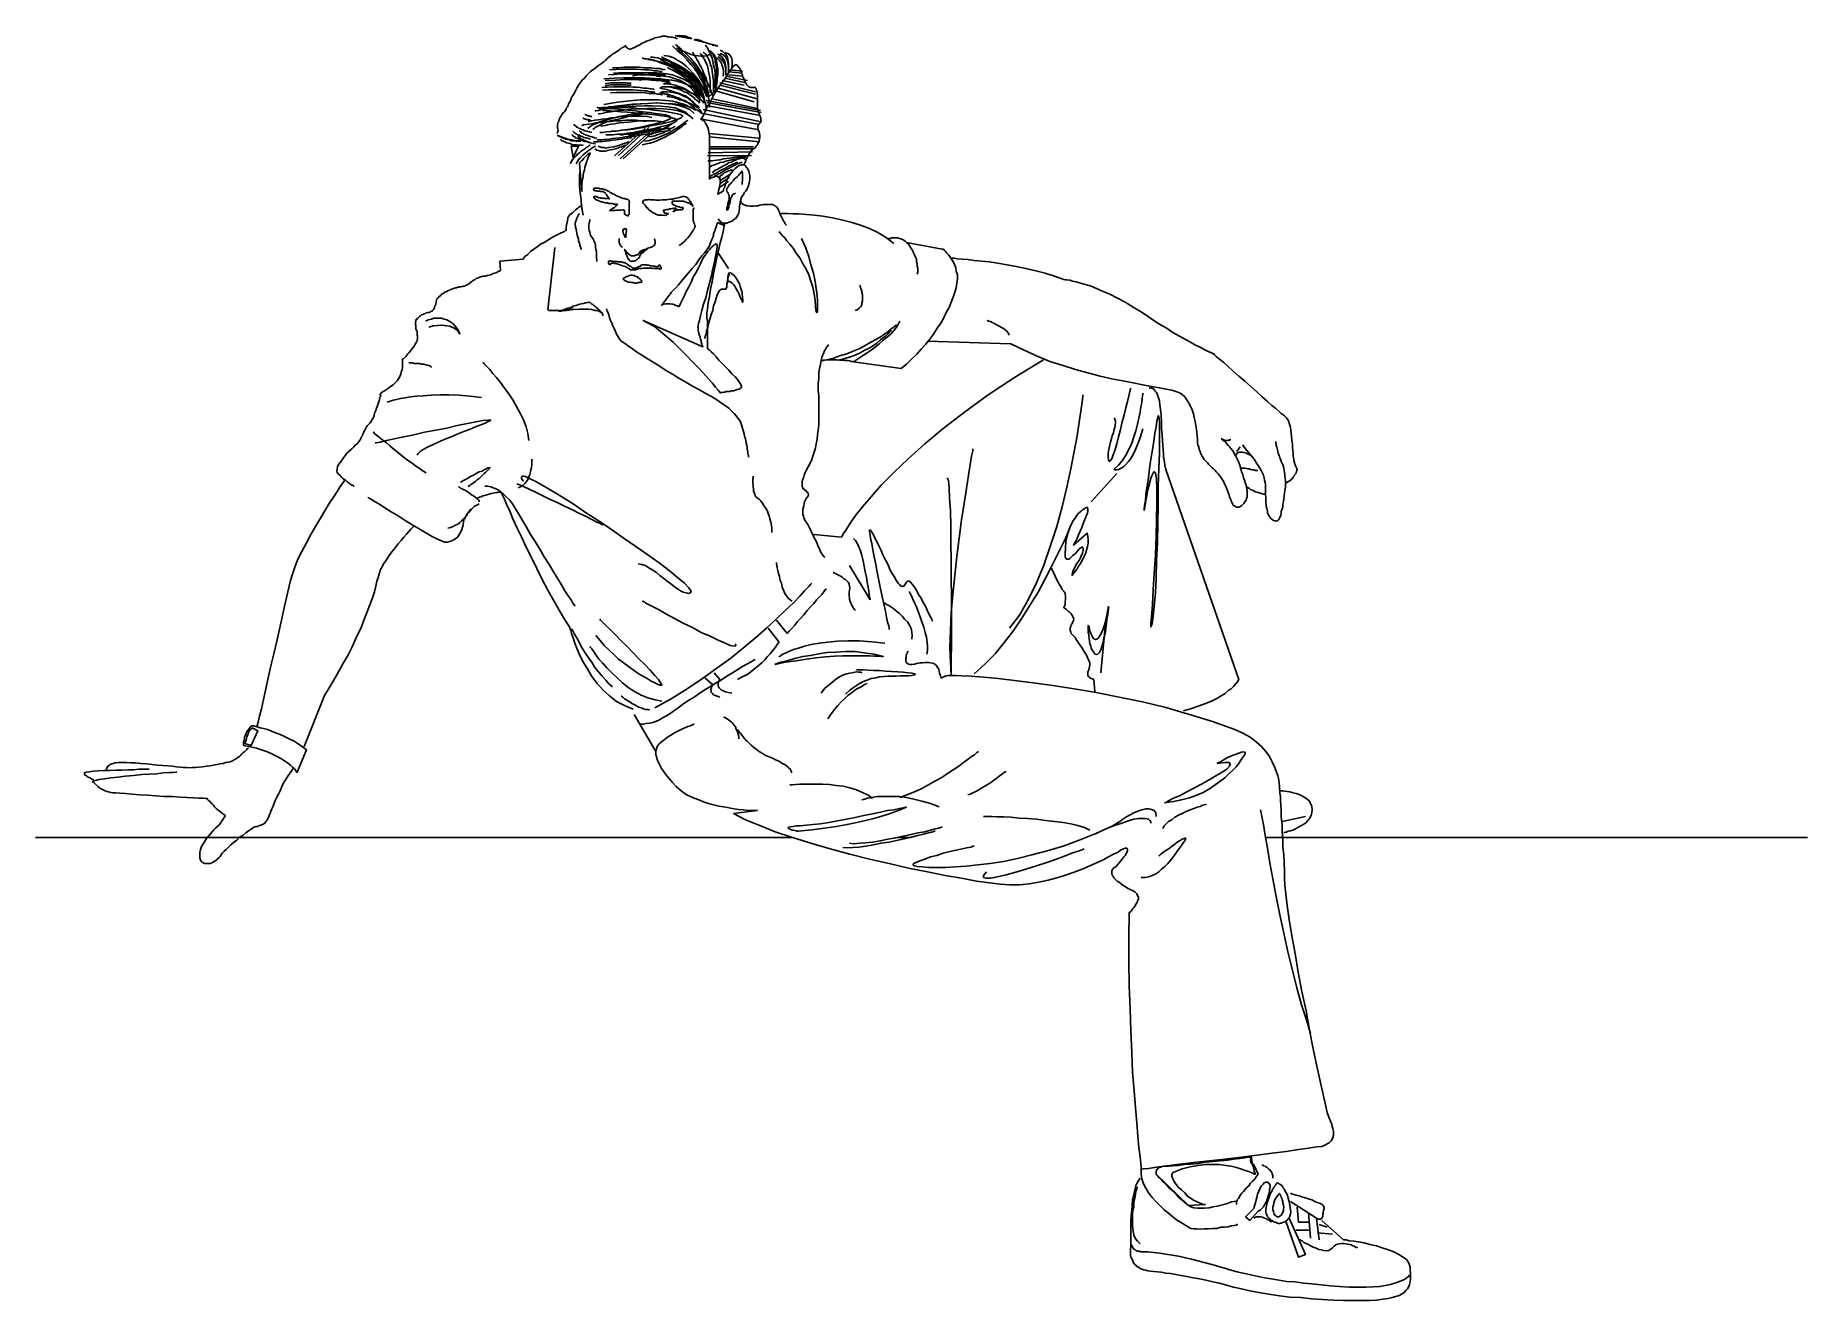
# Model space of a CAD drawing. Extents: x -114 to 77, y -124 to 12.
import ezdxf

# ---------------------------------------------------------------- set-up
doc = ezdxf.new("R2010")
doc.units = 0
doc.layers.get('0').update_dxf_attribs({"linetype": 'CONTINUOUS'})
doc.layers.add('7', color=7, linetype='CONTINUOUS')

msp = doc.modelspace()

# ---------------------------------------------------------------- linework, layer by layer
for points in [[(-32.08, -74.44), (-113.75, -74.44)], [(-19.33, -74.44), (-20.76, -74.44)], [(77.49, -74.44), (18.99, -74.44)]]:
    msp.add_lwpolyline(points)
at = {"layer": '7', "linetype": 'CONTINUOUS'}
for points in [[(-46.7, 11.92), (-46.91, 11.88), (-47.09, 11.78), (-47.3, 11.71), (-47.54, 11.6), (-47.79, 11.53), (-48, 11.39), (-48.21, 11.32), (-48.42, 11.18), (-48.6, 11.08), (-48.84, 10.97), (-49.02, 10.87), (-49.16, 10.8), (-49.3, 10.76), (-49.44, 10.69), (-49.58, 10.66), (-49.65, 10.66)], [(-44.45, 11.78), (-44.45, 11.78), (-44.49, 11.81), (-44.59, 11.81), (-44.66, 11.88), (-44.73, 11.88), (-44.87, 11.92), (-45.01, 11.95), (-45.19, 11.95), (-45.37, 11.99), (-45.54, 11.99), (-45.75, 12.06), (-45.93, 12.06), (-46.1, 12.06), (-46.31, 11.99), (-46.52, 11.95), (-46.7, 11.92)], [(-42.94, 11.78), (-42.94, 11.78), (-42.94, 11.81), (-42.98, 11.81), (-43.05, 11.88), (-43.12, 11.88), (-43.19, 11.92), (-43.33, 11.95), (-43.4, 11.99), (-43.54, 12.06), (-43.72, 12.06), (-43.86, 12.09), (-43.96, 12.09), (-44.14, 12.09), (-44.31, 12.13), (-44.49, 12.09), (-44.66, 12.09), (-42.94, 11.78)], [(-40.1, 11.01), (-40.17, 11.01), (-40.17, 11.01), (-40.24, 11.01), (-40.35, 11.01), (-40.41, 11.04), (-40.49, 11.08), (-40.63, 11.08), (-40.77, 11.15), (-40.91, 11.18), (-41.01, 11.22), (-41.19, 11.25), (-41.33, 11.32), (-41.47, 11.36), (-41.57, 11.39), (-41.68, 11.43), (-41.82, 11.5), (-41.89, 11.57), (-41.96, 11.6), (-42.07, 11.6), (-42.14, 11.64), (-42.24, 11.64), (-42.31, 11.64), (-42.38, 11.71), (-42.42, 11.71), (-42.49, 11.71), (-42.56, 11.71), (-42.59, 11.64), (-42.63, 11.64), (-42.63, 11.64), (-42.66, 11.64), (-42.66, 11.64), (-42.66, 11.64), (-40.1, 11.01)], [(-52, 9.67), (-52.11, 9.53), (-52.25, 9.43), (-52.39, 9.32), (-52.56, 9.18), (-52.77, 9.04), (-52.95, 8.94), (-53.16, 8.76), (-53.37, 8.58), (-53.58, 8.41), (-53.83, 8.23), (-54.07, 8.02), (-54.28, 7.81), (-54.49, 7.53), (-54.74, 7.32), (-54.95, 7), (-55.13, 6.76)], [(-50.07, 11.01), (-50.07, 11.01), (-50.14, 10.97), (-50.21, 10.9), (-50.32, 10.87), (-50.39, 10.8), (-50.53, 10.76), (-50.63, 10.66), (-50.81, 10.51), (-50.95, 10.44), (-51.12, 10.34), (-51.26, 10.23), (-51.44, 10.13), (-51.54, 10.02), (-51.72, 9.88), (-51.86, 9.78), (-52, 9.67)], [(-49.65, 10.66), (-49.68, 10.69), (-49.75, 10.69), (-49.82, 10.76), (-49.86, 10.8), (-49.89, 10.8), (-49.96, 10.83), (-49.96, 10.83), (-50, 10.87), (-50, 10.87), (-50.04, 10.9), (-50.04, 10.9), (-50.04, 10.97), (-50.07, 10.97), (-50.07, 10.97), (-50.07, 11.01), (-50.07, 11.01)], [(-48.28, 9.67), (-48.17, 9.67), (-48.03, 9.6), (-47.79, 9.6), (-47.47, 9.57), (-47.12, 9.5), (-46.7, 9.36), (-46.28, 9.18), (-45.75, 9), (-45.23, 8.79), (-44.73, 8.48), (-44.24, 8.13), (-43.72, 7.71), (-43.26, 7.25), (-42.84, 6.65), (-42.45, 6.06), (-42.14, 5.32)], [(-47.37, 9.78), (-47.3, 9.78), (-47.12, 9.78), (-46.91, 9.74), (-46.63, 9.71), (-46.28, 9.6), (-45.82, 9.5), (-45.37, 9.36), (-44.87, 9.18), (-44.35, 8.94), (-43.86, 8.62), (-43.36, 8.27), (-42.84, 7.88), (-42.42, 7.36), (-41.96, 6.83), (-41.57, 6.2), (-41.29, 5.49)], [(-46.17, 9.78), (-46.14, 9.78), (-46, 9.71), (-45.79, 9.6), (-45.54, 9.5), (-45.19, 9.32), (-44.84, 9.11), (-44.45, 8.83), (-44.07, 8.55), (-43.68, 8.23), (-43.26, 7.88), (-42.94, 7.5), (-42.63, 7.07), (-42.38, 6.62), (-42.14, 6.16), (-42.07, 5.64), (-42.03, 5.11)], [(-41.08, 5.49), (-41.12, 5.53), (-41.15, 5.67), (-41.29, 5.88), (-41.47, 6.16), (-41.64, 6.51), (-41.89, 6.83), (-42.14, 7.25), (-42.45, 7.64), (-42.8, 8.06), (-43.15, 8.44), (-43.54, 8.83), (-43.96, 9.18), (-44.42, 9.43), (-44.87, 9.71), (-45.4, 9.88), (-45.93, 9.95)], [(-45.01, 11.01), (-44.45, 10.48), (-43.93, 10.02), (-43.43, 9.5), (-43.01, 9), (-42.63, 8.55), (-42.31, 8.09), (-42.07, 7.67), (-41.82, 7.25), (-41.64, 6.9), (-41.47, 6.55), (-41.33, 6.23), (-41.22, 5.99), (-41.15, 5.78), (-41.12, 5.64), (-41.08, 5.49), (-41.08, 5.49)], [(-44.66, 11.15), (-44.07, 10.66), (-43.54, 10.13), (-43.05, 9.67), (-42.63, 9.18), (-42.28, 8.69), (-41.96, 8.23), (-41.68, 7.81), (-41.47, 7.39), (-41.22, 7), (-41.08, 6.65), (-40.94, 6.37), (-40.84, 6.09), (-40.8, 5.92), (-40.73, 5.78), (-40.73, 5.67), (-40.73, 5.64)], [(-40.35, 6.23), (-40.35, 6.27), (-40.35, 6.37), (-40.28, 6.51), (-40.24, 6.72), (-40.2, 6.97), (-40.17, 7.25), (-40.17, 7.53), (-40.1, 7.88), (-40.1, 8.2), (-40.1, 8.55), (-40.17, 8.87), (-40.2, 9.22), (-40.28, 9.53), (-40.38, 9.85), (-40.49, 10.09), (-40.73, 10.3), (-40.73, 10.3), (-40.73, 10.27), (-40.8, 10.23), (-40.84, 10.13), (-40.94, 10.09), (-41.08, 10.02), (-41.22, 9.95), (-41.4, 9.92), (-41.68, 9.88), (-41.92, 9.88), (-42.24, 9.92), (-42.59, 9.95), (-42.98, 10.09), (-43.43, 10.27), (-43.93, 10.48), (-44.52, 10.76), (-44.49, 10.76), (-44.35, 10.66), (-44.24, 10.51), (-44, 10.34), (-43.75, 10.09), (-43.51, 9.85), (-43.19, 9.53), (-42.87, 9.18), (-42.59, 8.79), (-42.28, 8.37), (-41.96, 7.92), (-41.71, 7.5), (-41.5, 7), (-41.29, 6.51), (-41.15, 6.02), (-41.08, 5.49), (-40.35, 6.23)], [(-42.84, 10.3), (-42.8, 10.3), (-42.77, 10.23), (-42.7, 10.09), (-42.59, 9.92), (-42.49, 9.74), (-42.38, 9.53), (-42.21, 9.29), (-42.07, 9), (-41.92, 8.69), (-41.75, 8.41), (-41.64, 8.09), (-41.5, 7.81), (-41.36, 7.5), (-41.29, 7.18), (-41.19, 6.9), (-41.15, 6.58)], [(-42.03, 10.16), (-42.03, 10.16), (-41.96, 10.13), (-41.92, 10.09), (-41.85, 10.02), (-41.75, 9.88), (-41.68, 9.74), (-41.54, 9.57), (-41.47, 9.36), (-41.33, 9.11), (-41.22, 8.83), (-41.15, 8.48), (-41.08, 8.06), (-40.98, 7.64), (-40.94, 7.11), (-40.94, 6.55), (-40.94, 5.92)], [(-41.68, 10.3), (-41.64, 10.3), (-41.57, 10.27), (-41.54, 10.23), (-41.47, 10.13), (-41.36, 10.06), (-41.29, 9.92), (-41.19, 9.74), (-41.08, 9.53), (-40.98, 9.29), (-40.91, 8.97), (-40.77, 8.62), (-40.73, 8.23), (-40.63, 7.74), (-40.59, 7.28), (-40.56, 6.72), (-40.56, 6.06)], [(-41.47, 11.04), (-41.4, 11.04), (-41.36, 11.01), (-41.33, 10.9), (-41.22, 10.8), (-41.15, 10.62), (-41.08, 10.44), (-40.94, 10.23), (-40.84, 9.92), (-40.73, 9.67), (-40.63, 9.32), (-40.56, 8.94), (-40.45, 8.55), (-40.41, 8.09), (-40.38, 7.57), (-40.38, 7.07), (-40.41, 6.51)], [(-40.35, 6.23), (-40.35, 6.27), (-40.35, 6.41), (-40.28, 6.58), (-40.28, 6.79), (-40.24, 7.11), (-40.24, 7.39), (-40.24, 7.74), (-40.24, 8.13), (-40.24, 8.55), (-40.28, 8.87), (-40.38, 9.29), (-40.41, 9.57), (-40.56, 9.92), (-40.66, 10.16), (-40.84, 10.41), (-41.08, 10.51)], [(-40.41, 9.74), (-40.38, 9.74), (-40.38, 9.71), (-40.35, 9.71), (-40.24, 9.67), (-40.17, 9.6), (-40.06, 9.57), (-39.99, 9.5), (-39.89, 9.39), (-39.82, 9.29), (-39.71, 9.15), (-39.68, 8.97), (-39.61, 8.79), (-39.54, 8.58), (-39.5, 8.3), (-39.5, 8.06), (-39.54, 7.74)], [(-40.1, 10.09), (-40.1, 10.09), (-40.06, 10.09), (-40.03, 10.06), (-39.92, 10.02), (-39.89, 9.95), (-39.82, 9.92), (-39.71, 9.85), (-39.64, 9.74), (-39.54, 9.6), (-39.47, 9.5), (-39.36, 9.32), (-39.33, 9.15), (-39.29, 8.94), (-39.26, 8.69), (-39.26, 8.44), (-39.26, 8.13)], [(-40.1, 9.78), (-40.1, 9.78), (-40.06, 9.78), (-40.03, 9.78), (-39.92, 9.74), (-39.89, 9.71), (-39.82, 9.6), (-39.71, 9.53), (-39.64, 9.43), (-39.54, 9.36), (-39.47, 9.18), (-39.36, 9.04), (-39.33, 8.83), (-39.29, 8.62), (-39.26, 8.41), (-39.26, 8.13), (-39.26, 7.85)], [(-39.85, 10.51), (-39.82, 10.51), (-39.75, 10.51), (-39.71, 10.48), (-39.68, 10.44), (-39.61, 10.44), (-39.5, 10.34), (-39.43, 10.27), (-39.33, 10.16), (-39.26, 10.06), (-39.15, 9.92), (-39.08, 9.78), (-39.01, 9.57), (-38.98, 9.36), (-38.94, 9.15), (-38.94, 8.87), (-38.94, 8.58)], [(-39.85, 10.16), (-39.82, 10.16), (-39.75, 10.13), (-39.71, 10.13), (-39.68, 10.09), (-39.61, 10.06), (-39.5, 10.02), (-39.43, 9.92), (-39.33, 9.85), (-39.26, 9.71), (-39.15, 9.57), (-39.08, 9.39), (-39.01, 9.22), (-38.98, 9), (-38.94, 8.76), (-38.94, 8.48), (-38.94, 8.2)], [(-38.63, 8.48), (-38.63, 8.55), (-38.63, 8.58), (-38.59, 8.62), (-38.59, 8.76), (-38.56, 8.83), (-38.56, 8.97), (-38.56, 9.15), (-38.56, 9.29), (-38.56, 9.43), (-38.59, 9.57), (-38.63, 9.74), (-38.73, 9.88), (-38.8, 10.02), (-38.94, 10.13), (-39.12, 10.23), (-39.33, 10.3)], [(-46.28, 7.67), (-46.31, 7.71), (-46.35, 7.71), (-46.49, 7.74), (-46.66, 7.74), (-46.84, 7.81), (-47.09, 7.85), (-47.4, 7.85), (-47.75, 7.88), (-48.14, 7.92), (-48.56, 7.92), (-49.02, 7.99), (-49.51, 7.99), (-50.04, 7.99), (-50.63, 7.99), (-51.26, 7.92), (-51.9, 7.88)], [(-46.14, 8.2), (-46.14, 8.2), (-46.21, 8.23), (-46.31, 8.23), (-46.49, 8.27), (-46.7, 8.3), (-46.95, 8.3), (-47.26, 8.37), (-47.58, 8.41), (-47.96, 8.41), (-48.39, 8.44), (-48.88, 8.48), (-49.33, 8.48), (-49.89, 8.48), (-50.49, 8.48), (-51.09, 8.44), (-51.79, 8.41)], [(-45.82, 8.41), (-45.82, 8.41), (-45.93, 8.44), (-46.07, 8.44), (-46.17, 8.48), (-46.38, 8.55), (-46.66, 8.55), (-46.95, 8.58), (-47.3, 8.62), (-47.68, 8.62), (-48.1, 8.65), (-48.56, 8.69), (-49.09, 8.69), (-49.61, 8.69), (-50.17, 8.69), (-50.81, 8.65), (-51.47, 8.62)], [(-45.75, 7.85), (-45.79, 7.85), (-45.82, 7.85), (-45.96, 7.88), (-46.14, 7.88), (-46.35, 7.92), (-46.63, 7.99), (-46.88, 8.02), (-47.23, 8.02), (-47.61, 8.06), (-48.03, 8.09), (-48.49, 8.09), (-49.02, 8.09), (-49.51, 8.09), (-50.14, 8.09), (-50.74, 8.09), (-51.37, 8.06)], [(-49.33, 7.74), (-49.3, 7.74), (-49.12, 7.81), (-48.88, 7.85), (-48.49, 7.88), (-48.1, 7.88), (-47.58, 7.88), (-47.05, 7.88), (-46.49, 7.85), (-45.93, 7.74), (-45.33, 7.67), (-44.7, 7.46), (-44.14, 7.25), (-43.61, 6.93), (-43.12, 6.58), (-42.66, 6.09), (-42.31, 5.53)], [(-49.05, 7.99), (-49.02, 7.99), (-48.84, 8.02), (-48.56, 8.06), (-48.21, 8.09), (-47.79, 8.09), (-47.3, 8.09), (-46.73, 8.09), (-46.17, 8.06), (-45.61, 7.99), (-45.01, 7.88), (-44.45, 7.67), (-43.89, 7.46), (-43.33, 7.15), (-42.84, 6.79), (-42.42, 6.34), (-42.03, 5.78)], [(-47.65, 9.53), (-47.61, 9.53), (-47.44, 9.5), (-47.23, 9.5), (-46.91, 9.39), (-46.52, 9.32), (-46.14, 9.22), (-45.65, 9.04), (-45.19, 8.87), (-44.66, 8.62), (-44.14, 8.3), (-43.61, 7.99), (-43.15, 7.57), (-42.66, 7.11), (-42.28, 6.55), (-41.89, 5.92), (-41.57, 5.18)], [(-46.28, 9.53), (-46.21, 9.5), (-46.1, 9.43), (-45.89, 9.32), (-45.58, 9.18), (-45.26, 9), (-44.87, 8.79), (-44.52, 8.55), (-44.14, 8.23), (-43.72, 7.92), (-43.36, 7.57), (-42.98, 7.18), (-42.66, 6.76), (-42.42, 6.34), (-42.24, 5.85), (-42.1, 5.35), (-42.1, 4.86)], [(-45.75, 9.53), (-45.72, 9.5), (-45.58, 9.43), (-45.37, 9.32), (-45.08, 9.18), (-44.73, 9), (-44.42, 8.79), (-44, 8.55), (-43.61, 8.23), (-43.22, 7.92), (-42.84, 7.57), (-42.49, 7.18), (-42.14, 6.76), (-41.89, 6.34), (-41.71, 5.85), (-41.57, 5.35), (-41.57, 4.86)], [(-45.54, 8.62), (-45.47, 8.62), (-45.37, 8.58), (-45.16, 8.44), (-44.87, 8.3), (-44.52, 8.13), (-44.17, 7.92), (-43.79, 7.67), (-43.4, 7.36), (-43.01, 7.07), (-42.63, 6.72), (-42.28, 6.34), (-41.92, 5.88), (-41.68, 5.46), (-41.5, 4.97), (-41.36, 4.51), (-41.36, 3.95)], [(-45.19, 9.04), (-45.16, 9.04), (-45.01, 9), (-44.8, 8.87), (-44.49, 8.76), (-44.17, 8.58), (-43.79, 8.37), (-43.4, 8.09), (-43.01, 7.81), (-42.63, 7.5), (-42.24, 7.15), (-41.89, 6.76), (-41.57, 6.34), (-41.33, 5.88), (-41.12, 5.42), (-41.01, 4.93), (-41.01, 4.37)], [(-41.89, 3.07), (-41.89, 3.07), (-41.85, 3.07), (-41.82, 3.04), (-41.75, 3.04), (-41.68, 2.93), (-41.57, 2.9), (-41.5, 2.83), (-41.47, 2.69), (-41.36, 2.55), (-41.29, 2.37), (-41.19, 2.19), (-41.12, 1.95), (-41.08, 1.67), (-41.01, 1.39), (-41.01, 1.04), (-41.01, 0.65), (-41.01, 0.26), (-41.01, -0.12), (-41.01, -0.54), (-41.01, -0.86), (-41.01, -1.28), (-41.01, -1.56), (-41.01, -1.88), (-41.01, -2.16), (-41.01, -2.44), (-41.01, -2.65), (-41.01, -2.86), (-41.01, -3.04), (-41.01, -3.18), (-41.01, -3.25), (-41.01, -3.35), (-41.01, -3.35), (-40.98, -3.35), (-40.94, -3.32), (-40.84, -3.25), (-40.73, -3.21), (-40.59, -3.18), (-40.45, -3.14), (-40.35, -3.07), (-40.2, -3.07), (-40.06, -3.14), (-39.99, -3.21), (-39.89, -3.35), (-39.85, -3.53), (-39.85, -3.77), (-39.89, -4.09), (-39.99, -4.51), (-40.1, -5), (-39.54, -4.69), (-39.5, -4.65), (-39.5, -4.55), (-39.47, -4.37), (-39.36, -4.23), (-39.33, -3.98), (-39.19, -3.74), (-39.12, -3.49), (-38.98, -3.21), (-38.8, -2.9), (-38.63, -2.65), (-38.45, -2.44), (-38.24, -2.23), (-38.03, -2.05), (-37.82, -1.91), (-37.54, -1.84), (-37.26, -1.84), (-37.26, -1.84), (-37.26, -1.77), (-37.22, -1.7), (-37.15, -1.6), (-37.12, -1.49), (-37.08, -1.39), (-37.04, -1.21), (-36.94, -1.11), (-36.9, -0.97), (-36.8, -0.79), (-36.73, -0.65), (-36.66, -0.54), (-36.55, -0.37), (-36.41, -0.26), (-36.34, -0.12), (-36.24, -0.09), (-36.13, -0.02), (-36.03, 0.09), (-35.96, 0.19), (-35.85, 0.3), (-35.78, 0.44), (-35.75, 0.55), (-35.64, 0.68), (-35.64, 0.83), (-35.61, 0.93), (-35.57, 1.07), (-35.57, 1.25), (-35.57, 1.39), (-35.61, 1.49), (-35.61, 1.63), (-35.64, 1.77), (-35.75, 1.91), (-35.75, 1.91), (-35.75, 1.95), (-35.75, 1.95), (-35.75, 1.98), (-35.78, 2.02), (-35.78, 2.09), (-35.78, 2.12), (-35.78, 2.16), (-35.78, 2.19), (-35.78, 2.3), (-35.78, 2.33), (-35.75, 2.37), (-35.75, 2.48), (-35.68, 2.51), (-35.64, 2.58), (-35.61, 2.65), (-35.5, 2.72), (-35.47, 2.76), (-35.47, 2.86), (-35.43, 2.93), (-35.47, 3.04), (-35.47, 3.11), (-35.47, 3.25), (-35.5, 3.32), (-35.57, 3.46), (-35.61, 3.56), (-35.64, 3.67), (-35.68, 3.77), (-35.75, 3.88), (-35.75, 4.02), (-35.78, 4.12), (-35.82, 4.23), (-35.82, 4.37), (-35.82, 4.55), (-35.82, 4.69), (-35.82, 4.9), (-35.82, 5.07), (-35.82, 5.28), (-35.82, 5.49), (-35.82, 5.67), (-35.85, 5.88), (-35.85, 6.06), (-35.92, 6.2), (-35.96, 6.37), (-36.03, 6.44), (-36.06, 6.51), (-36.2, 6.55), (-36.31, 6.51), (-36.41, 6.51), (-36.55, 6.51), (-36.66, 6.55), (-36.73, 6.58), (-36.8, 6.62), (-36.9, 6.72), (-36.97, 6.79), (-37.04, 6.93), (-37.12, 7), (-37.15, 7.15), (-37.22, 7.28), (-37.26, 7.36), (-37.29, 7.5), (-37.33, 7.57), (-37.4, 7.67), (-37.43, 7.74), (-37.43, 7.85), (-37.47, 7.92), (-37.5, 8.06), (-37.54, 8.2), (-37.61, 8.3), (-37.68, 8.41), (-37.71, 8.55), (-37.82, 8.65), (-37.89, 8.76), (-37.96, 8.83), (-38.03, 8.94), (-38.13, 8.97), (-38.2, 8.97), (-38.27, 8.97), (-38.34, 8.87), (-38.41, 8.79), (-38.56, 8.65), (-38.63, 8.48), (-38.77, 8.3), (-38.94, 8.09), (-39.12, 7.85), (-39.29, 7.57), (-39.5, 7.28), (-39.71, 6.93), (-39.99, 6.58), (-40.24, 6.2), (-40.49, 5.78), (-40.77, 5.28), (-41.01, 4.79), (-41.33, 4.3), (-41.57, 3.67), (-41.89, 3.07)], [(-39.26, 7.74), (-36.9, 7.25)], [(-38.94, 8.41), (-37.43, 8.27)], [(-38.94, 8.2), (-37.43, 8.06)], [(-38.94, 7.88), (-37.43, 7.74)], [(-55.13, 6.76), (-55.34, 6.44), (-55.48, 6.16), (-55.62, 5.88), (-55.76, 5.64), (-55.9, 5.42), (-55.97, 5.18), (-56.07, 4.97), (-56.21, 4.76), (-56.25, 4.58), (-56.32, 4.41), (-56.42, 4.3), (-56.46, 4.16), (-56.53, 4.06), (-56.6, 3.95), (-56.67, 3.88), (-56.71, 3.81)], [(-47.02, 6.27), (-47.02, 6.34), (-47.09, 6.34), (-47.23, 6.37), (-47.37, 6.37), (-47.58, 6.41), (-47.82, 6.44), (-48.14, 6.44), (-48.49, 6.51), (-48.88, 6.55), (-49.26, 6.55), (-49.75, 6.58), (-50.25, 6.58), (-50.77, 6.58), (-51.33, 6.58), (-52, 6.55), (-52.63, 6.51)], [(-46.91, 6.02), (-46.95, 6.02), (-47.02, 6.02), (-47.12, 6.06), (-47.3, 6.06), (-47.54, 6.09), (-47.79, 6.16), (-48.03, 6.16), (-48.39, 6.2), (-48.77, 6.23), (-49.23, 6.27), (-49.65, 6.27), (-50.17, 6.27), (-50.7, 6.27), (-51.3, 6.27), (-51.9, 6.27), (-52.56, 6.23)], [(-45.33, 7.11), (-45.33, 7.11), (-45.37, 7.15), (-45.44, 7.18), (-45.54, 7.25), (-45.72, 7.28), (-45.93, 7.32), (-46.17, 7.39), (-46.52, 7.46), (-46.95, 7.5), (-47.44, 7.53), (-48, 7.57), (-48.67, 7.57), (-49.44, 7.57), (-50.32, 7.57), (-51.3, 7.53), (-52.42, 7.46)], [(-45.19, 6.9), (-45.19, 6.9), (-45.23, 6.93), (-45.33, 6.97), (-45.4, 7), (-45.58, 7.07), (-45.79, 7.11), (-46.07, 7.18), (-46.38, 7.25), (-46.8, 7.28), (-47.26, 7.32), (-47.86, 7.36), (-48.52, 7.36), (-49.3, 7.36), (-50.17, 7.36), (-51.16, 7.32), (-52.25, 7.25)], [(-49.47, 6.97), (-49.51, 6.97), (-49.58, 6.97), (-49.68, 6.97), (-49.82, 6.97), (-49.96, 7), (-50.17, 7), (-50.35, 7), (-50.56, 7), (-50.81, 7), (-51.05, 7), (-51.26, 7), (-51.47, 7), (-51.68, 7), (-51.9, 6.97), (-52.11, 6.93), (-52.25, 6.9)], [(-49.47, 6.76), (-49.51, 6.76), (-49.58, 6.76), (-49.68, 6.76), (-49.82, 6.76), (-49.96, 6.79), (-50.17, 6.79), (-50.35, 6.79), (-50.56, 6.79), (-50.81, 6.79), (-51.05, 6.79), (-51.26, 6.79), (-51.47, 6.79), (-51.68, 6.79), (-51.9, 6.76), (-52.11, 6.72), (-52.25, 6.65)], [(-46.07, 5.71), (-46.1, 5.71), (-46.14, 5.71), (-46.28, 5.78), (-46.45, 5.78), (-46.63, 5.81), (-46.88, 5.85), (-47.19, 5.88), (-47.54, 5.88), (-47.93, 5.92), (-48.35, 5.99), (-48.77, 5.99), (-49.3, 5.99), (-49.82, 5.99), (-50.39, 5.99), (-51.05, 5.99), (-51.68, 5.92)], [(-48.56, 7.32), (-48.49, 7.32), (-48.31, 7.36), (-48.03, 7.39), (-47.68, 7.39), (-47.26, 7.46), (-46.8, 7.46), (-46.28, 7.46), (-45.72, 7.39), (-45.08, 7.32), (-44.49, 7.18), (-43.93, 7), (-43.36, 6.79), (-42.8, 6.51), (-42.31, 6.09), (-41.89, 5.67), (-41.5, 5.11)], [(-46.07, 6.58), (-46.35, 6.44)], [(-46.35, 6.44), (-46.31, 6.44), (-46.17, 6.41), (-46, 6.37), (-45.79, 6.34), (-45.54, 6.27), (-45.26, 6.2), (-44.98, 6.09), (-44.63, 5.99), (-44.28, 5.85), (-43.96, 5.71), (-43.61, 5.6), (-43.33, 5.42), (-43.05, 5.18), (-42.84, 4.97), (-42.66, 4.76), (-42.56, 4.55)], [(-46.07, 6.06), (-46.35, 5.92)], [(-46.35, 5.92), (-46.31, 5.92), (-46.17, 5.88), (-46, 5.85), (-45.79, 5.81), (-45.54, 5.78), (-45.26, 5.67), (-44.98, 5.6), (-44.63, 5.46), (-44.28, 5.35), (-43.96, 5.18), (-43.61, 5.07), (-43.33, 4.9), (-43.05, 4.69), (-42.84, 4.51), (-42.66, 4.3), (-42.56, 4.02)], [(-42.1, 4.86), (-42.1, 4.86), (-42.14, 4.9), (-42.24, 5.04), (-42.38, 5.11), (-42.56, 5.25), (-42.7, 5.42), (-42.94, 5.6), (-43.19, 5.78), (-43.43, 5.92), (-43.75, 6.06), (-44.07, 6.23), (-44.42, 6.37), (-44.8, 6.44), (-45.19, 6.55), (-45.61, 6.58), (-46.07, 6.58)], [(-42.1, 4.34), (-42.1, 4.34), (-42.14, 4.41), (-42.24, 4.51), (-42.38, 4.58), (-42.56, 4.76), (-42.7, 4.9), (-42.94, 5.07), (-43.19, 5.25), (-43.43, 5.42), (-43.75, 5.53), (-44.07, 5.71), (-44.42, 5.85), (-44.8, 5.92), (-45.19, 6.02), (-45.61, 6.06), (-46.07, 6.06)], [(-42.03, 5.11), (-42.03, 5.14), (-42.1, 5.18), (-42.21, 5.28), (-42.31, 5.42), (-42.45, 5.53), (-42.63, 5.71), (-42.84, 5.85), (-43.12, 6.02), (-43.36, 6.2), (-43.68, 6.37), (-43.96, 6.51), (-44.31, 6.62), (-44.7, 6.76), (-45.08, 6.83), (-45.54, 6.9), (-45.96, 6.9)], [(-41.57, 4.86), (-41.57, 4.86), (-41.68, 4.9), (-41.75, 5.04), (-41.85, 5.11), (-42.03, 5.25), (-42.21, 5.42), (-42.42, 5.6), (-42.66, 5.78), (-42.94, 5.92), (-43.22, 6.06), (-43.54, 6.23), (-43.89, 6.37), (-44.28, 6.44), (-44.66, 6.55), (-45.08, 6.58), (-45.54, 6.58)], [(-40.35, 6.16), (-36.17, 4.97)], [(-40.06, 6.44), (-35.85, 5.28)], [(-39.89, 7), (-36.03, 6.06)], [(-39.89, 6.76), (-36.03, 5.78)], [(-39.64, 7.25), (-37.26, 6.76)], [(-39.36, 7.53), (-37.04, 7)], [(-53.37, 3.95), (-53.3, 3.99), (-52.98, 4.02), (-52.6, 4.12), (-52.04, 4.2), (-51.33, 4.3), (-50.6, 4.37), (-49.79, 4.41), (-48.91, 4.51), (-48.03, 4.55), (-47.19, 4.55), (-46.31, 4.51), (-45.47, 4.41), (-44.73, 4.3), (-44.1, 4.06), (-43.54, 3.81), (-43.15, 3.46)], [(-53.16, 4.34), (-53.09, 4.34), (-52.77, 4.3), (-52.39, 4.3), (-51.86, 4.23), (-51.23, 4.2), (-50.53, 4.12), (-49.79, 4.06), (-49.02, 3.99), (-48.21, 3.88), (-47.47, 3.81), (-46.84, 3.7), (-46.21, 3.63), (-45.75, 3.56), (-45.4, 3.46), (-45.19, 3.32), (-45.19, 3.21)], [(-53.02, 3.67), (-52.91, 3.67), (-52.63, 3.7), (-52.21, 3.81), (-51.68, 3.88), (-50.98, 3.99), (-50.25, 4.06), (-49.44, 4.16), (-48.56, 4.2), (-47.68, 4.23), (-46.8, 4.23), (-45.96, 4.2), (-45.16, 4.12), (-44.35, 3.99), (-43.72, 3.77), (-43.19, 3.49), (-42.77, 3.14)], [(-52.95, 4.23), (-52.84, 4.23), (-52.56, 4.34), (-52.11, 4.37), (-51.61, 4.44), (-50.91, 4.55), (-50.17, 4.62), (-49.33, 4.72), (-48.49, 4.76), (-47.61, 4.79), (-46.73, 4.86), (-45.89, 4.79), (-45.05, 4.72), (-44.31, 4.58), (-43.68, 4.37), (-43.12, 4.12), (-42.66, 3.7)], [(-52.53, 4.02), (-52.39, 4.02), (-52.11, 3.99), (-51.72, 3.99), (-51.16, 3.95), (-50.56, 3.88), (-49.86, 3.84), (-49.09, 3.77), (-48.35, 3.67), (-47.58, 3.63), (-46.84, 3.56), (-46.17, 3.46), (-45.58, 3.39), (-45.08, 3.25), (-44.7, 3.14), (-44.52, 3.04), (-44.52, 2.93)], [(-42.56, 4.02), (-42.56, 4.06), (-42.63, 4.12), (-42.77, 4.2), (-42.94, 4.34), (-43.19, 4.44), (-43.51, 4.62), (-43.93, 4.76), (-44.45, 4.9), (-45.01, 5.04), (-45.72, 5.11), (-46.52, 5.18), (-47.44, 5.18), (-48.49, 5.18), (-49.65, 5.07), (-50.95, 4.93), (-52.42, 4.69)], [(-51.9, 4.44), (-51.83, 4.44), (-51.54, 4.44), (-51.12, 4.41), (-50.6, 4.37), (-49.96, 4.34), (-49.26, 4.3), (-48.52, 4.2), (-47.75, 4.16), (-47.02, 4.06), (-46.28, 3.99), (-45.58, 3.88), (-45.01, 3.77), (-44.49, 3.67), (-44.14, 3.6), (-43.93, 3.46), (-43.93, 3.39)], [(-41.82, 3.67), (-41.82, 3.67), (-41.89, 3.77), (-42.03, 3.84), (-42.21, 3.99), (-42.45, 4.12), (-42.8, 4.23), (-43.19, 4.41), (-43.72, 4.55), (-44.28, 4.69), (-44.98, 4.76), (-45.79, 4.79), (-46.7, 4.86), (-47.75, 4.79), (-48.91, 4.72), (-50.21, 4.55), (-51.68, 4.34)], [(-45.33, 5.71), (-45.61, 5.53)], [(-45.61, 5.53), (-45.58, 5.53), (-45.44, 5.53), (-45.33, 5.49), (-45.08, 5.46), (-44.84, 5.42), (-44.52, 5.32), (-44.24, 5.18), (-43.89, 5.11), (-43.57, 4.97), (-43.22, 4.86), (-42.87, 4.69), (-42.63, 4.51), (-42.31, 4.34), (-42.1, 4.12), (-41.92, 3.88), (-41.82, 3.67)], [(-41.68, 4.12), (-35.61, 2.86)], [(-41.36, 5.11), (-35.5, 4.02)], [(-41.36, 4.58), (-35.5, 3.49)], [(-41.29, 4.9), (-35.43, 3.81)], [(-40.73, 5.28), (-35.82, 4.23)], [(-57.41, 2.12), (-57.37, 2.09), (-57.37, 1.98), (-57.37, 1.95), (-57.34, 1.91), (-57.34, 1.84), (-57.37, 1.81), (-57.37, 1.77), (-57.37, 1.74), (-57.37, 1.74), (-57.41, 1.67), (-57.41, 1.63), (-57.41, 1.63), (-57.44, 1.63), (-57.44, 1.63), (-57.44, 1.6)], [(-56.71, 3.81), (-56.81, 3.77), (-56.88, 3.67), (-56.95, 3.6), (-57.02, 3.46), (-57.06, 3.39), (-57.16, 3.25), (-57.2, 3.11), (-57.27, 2.97), (-57.27, 2.86), (-57.37, 2.72), (-57.37, 2.65), (-57.41, 2.51), (-57.41, 2.37), (-57.41, 2.3), (-57.41, 2.19), (-57.41, 2.12)], [(-55.62, 2.51), (-55.62, 2.51), (-55.62, 2.48), (-55.58, 2.48), (-55.55, 2.4), (-55.51, 2.37), (-55.41, 2.33), (-55.34, 2.23), (-55.23, 2.19), (-55.13, 2.12), (-54.99, 2.09), (-54.81, 1.98), (-54.63, 1.95), (-54.46, 1.84), (-54.25, 1.81), (-54, 1.74), (-53.72, 1.67)], [(-54.77, 2.4), (-54.74, 2.4), (-54.6, 2.48), (-54.32, 2.51), (-54.04, 2.55), (-53.69, 2.58), (-53.26, 2.69), (-52.77, 2.72), (-52.28, 2.83), (-51.72, 2.86), (-51.16, 2.9), (-50.6, 2.93), (-50.04, 2.97), (-49.47, 2.97), (-48.91, 2.97), (-48.39, 2.93), (-47.86, 2.86)], [(-53.93, 2.97), (-53.93, 3.04), (-54, 3.04), (-54, 3.04), (-54.04, 3.04), (-54.04, 3.04), (-54.07, 3.04), (-54.14, 3.04), (-54.21, 3.07), (-54.25, 3.07), (-54.28, 3.07), (-54.39, 3.11), (-54.42, 3.11), (-54.46, 3.14), (-54.56, 3.14), (-54.63, 3.21), (-54.67, 3.21)], [(-53.72, 3.39), (-53.72, 3.39), (-53.76, 3.39), (-53.76, 3.39), (-53.83, 3.39), (-53.83, 3.39), (-53.86, 3.42), (-53.93, 3.42), (-54, 3.42), (-54.04, 3.46), (-54.07, 3.46), (-54.14, 3.46), (-54.21, 3.49), (-54.25, 3.49), (-54.32, 3.56), (-54.42, 3.6), (-54.46, 3.6)], [(-48.17, 3.81), (-48.21, 3.81), (-48.39, 3.77), (-48.67, 3.77), (-48.95, 3.67), (-49.33, 3.63), (-49.79, 3.56), (-50.25, 3.46), (-50.74, 3.39), (-51.26, 3.25), (-51.79, 3.11), (-52.25, 2.97), (-52.77, 2.83), (-53.16, 2.65), (-53.58, 2.48), (-53.9, 2.3), (-54.14, 2.09)], [(-54.11, 2.86), (-54.07, 2.86), (-53.9, 2.9), (-53.69, 2.93), (-53.37, 2.97), (-53.02, 3.04), (-52.6, 3.11), (-52.11, 3.14), (-51.61, 3.25), (-51.09, 3.28), (-50.53, 3.39), (-49.96, 3.39), (-49.4, 3.42), (-48.77, 3.42), (-48.28, 3.42), (-47.68, 3.39), (-47.23, 3.28)], [(-47.58, 3.7), (-47.61, 3.7), (-47.79, 3.7), (-48.03, 3.67), (-48.35, 3.63), (-48.74, 3.56), (-49.16, 3.49), (-49.65, 3.42), (-50.14, 3.28), (-50.63, 3.14), (-51.16, 3.04), (-51.68, 2.9), (-52.18, 2.76), (-52.6, 2.58), (-52.98, 2.37), (-53.33, 2.19), (-53.58, 1.98)], [(-45.19, 3.21), (-45.33, 3.11), (-45.58, 2.97), (-45.93, 2.86), (-46.35, 2.72), (-46.84, 2.58), (-47.4, 2.48), (-48, 2.33), (-48.6, 2.19), (-49.23, 2.09), (-49.86, 1.98), (-50.49, 1.91), (-51.09, 1.81), (-51.61, 1.77), (-52.11, 1.74), (-52.53, 1.67), (-52.84, 1.67)], [(-52.74, 2.33), (-52.67, 2.33), (-52.53, 2.37), (-52.28, 2.4), (-52, 2.48), (-51.65, 2.55), (-51.23, 2.58), (-50.74, 2.69), (-50.21, 2.72), (-49.68, 2.76), (-49.12, 2.86), (-48.56, 2.9), (-48, 2.9), (-47.4, 2.9), (-46.88, 2.9), (-46.31, 2.86), (-45.82, 2.76)], [(-44.52, 2.93), (-44.66, 2.83), (-44.87, 2.69), (-45.23, 2.55), (-45.65, 2.4), (-46.17, 2.3), (-46.73, 2.16), (-47.3, 2.02), (-47.96, 1.91), (-48.56, 1.81), (-49.23, 1.67), (-49.82, 1.6), (-50.39, 1.49), (-50.95, 1.46), (-51.44, 1.42), (-51.86, 1.39), (-52.21, 1.39)], [(-43.93, 3.39), (-44.07, 3.25), (-44.31, 3.14), (-44.66, 3.04), (-45.08, 2.86), (-45.58, 2.72), (-46.14, 2.58), (-46.73, 2.48), (-47.37, 2.37), (-48, 2.23), (-48.6, 2.12), (-49.23, 2.02), (-49.82, 1.95), (-50.39, 1.91), (-50.88, 1.84), (-51.3, 1.81), (-51.61, 1.81)], [(-47.96, 2.12), (-51.26, -0.86)], [(-47.54, 2.19), (-50.81, -0.82)], [(-50.63, 1.39), (-50.6, 1.42), (-50.53, 1.42), (-50.39, 1.42), (-50.17, 1.46), (-49.89, 1.49), (-49.61, 1.56), (-49.3, 1.63), (-48.95, 1.67), (-48.6, 1.74), (-48.21, 1.81), (-47.86, 1.84), (-47.47, 1.95), (-47.12, 1.98), (-46.84, 2.02), (-46.52, 2.09), (-46.28, 2.12)], [(-49.75, 1.39), (-49.68, 1.42), (-49.58, 1.42), (-49.44, 1.42), (-49.23, 1.46), (-48.95, 1.49), (-48.67, 1.56), (-48.35, 1.63), (-48, 1.67), (-47.65, 1.74), (-47.26, 1.81), (-46.91, 1.84), (-46.56, 1.95), (-46.21, 1.98), (-45.89, 2.02), (-45.58, 2.09), (-45.33, 2.12)], [(-49.75, 1.39), (-49.65, 1.42), (-49.58, 1.42), (-49.4, 1.46), (-49.12, 1.49), (-48.84, 1.6), (-48.52, 1.63), (-48.17, 1.74), (-47.79, 1.77), (-47.4, 1.84), (-47.05, 1.95), (-46.66, 1.98), (-46.31, 2.02), (-46, 2.09), (-45.72, 2.12), (-45.47, 2.12), (-45.33, 2.12)], [(-49.65, 1.18), (-49.61, 1.21), (-49.51, 1.21), (-49.33, 1.21), (-49.12, 1.25), (-48.88, 1.28), (-48.6, 1.35), (-48.28, 1.42), (-47.93, 1.46), (-47.58, 1.49), (-47.23, 1.6), (-46.84, 1.63), (-46.49, 1.74), (-46.14, 1.77), (-45.79, 1.81), (-45.54, 1.84), (-45.23, 1.91)], [(-43.57, 2.65), (-43.57, 2.58), (-43.68, 2.55), (-43.79, 2.48), (-43.96, 2.3), (-44.17, 2.16), (-44.45, 1.98), (-44.7, 1.77), (-45.05, 1.6), (-45.4, 1.39), (-45.75, 1.18), (-46.14, 1), (-46.56, 0.83), (-46.95, 0.65), (-47.4, 0.51), (-47.82, 0.44), (-48.28, 0.33)], [(-43.36, 2.97), (-43.36, 2.97), (-43.43, 2.9), (-43.57, 2.83), (-43.75, 2.69), (-43.96, 2.51), (-44.24, 2.33), (-44.49, 2.16), (-44.84, 1.95), (-45.19, 1.74), (-45.54, 1.56), (-45.93, 1.35), (-46.35, 1.18), (-46.73, 1.04), (-47.19, 0.9), (-47.61, 0.76), (-48.03, 0.72)], [(-45.08, 2.55), (-45.08, 2.55), (-45.19, 2.51), (-45.26, 2.48), (-45.4, 2.37), (-45.54, 2.3), (-45.72, 2.19), (-45.93, 2.09), (-46.14, 1.98), (-46.35, 1.84), (-46.56, 1.77), (-46.84, 1.67), (-47.05, 1.6), (-47.26, 1.49), (-47.47, 1.46), (-47.68, 1.42), (-47.86, 1.39)], [(-44.73, 2.33), (-44.73, 2.33), (-44.8, 2.3), (-44.87, 2.23), (-45.01, 2.16), (-45.19, 2.09), (-45.37, 1.98), (-45.54, 1.84), (-45.75, 1.77), (-45.96, 1.63), (-46.21, 1.56), (-46.45, 1.46), (-46.66, 1.39), (-46.91, 1.28), (-47.12, 1.25), (-47.3, 1.21), (-47.54, 1.18)], [(-42.03, 3.14), (-35.85, 1.98)], [(-41.71, 3.7), (-35.64, 2.51)], [(-57.41, 1.35), (-57.37, 1.35), (-57.37, 1.28), (-57.27, 1.25), (-57.2, 1.21), (-57.09, 1.18), (-56.99, 1.11), (-56.85, 1.07), (-56.71, 1), (-56.49, 0.93), (-56.32, 0.9), (-56.11, 0.86), (-55.9, 0.76), (-55.69, 0.76), (-55.41, 0.72), (-55.16, 0.72), (-54.88, 0.72)], [(-57.41, 1.35), (-57.37, 1.35), (-57.37, 1.28), (-57.27, 1.28), (-57.2, 1.25), (-57.09, 1.21), (-56.99, 1.18), (-56.85, 1.11), (-56.71, 1.07), (-56.49, 1), (-56.32, 0.93), (-56.11, 0.9), (-55.9, 0.86), (-55.69, 0.83), (-55.41, 0.76), (-55.16, 0.76), (-54.88, 0.72)], [(-57.09, 0.86), (-57.06, 0.86), (-57.06, 0.86), (-56.99, 0.83), (-56.95, 0.76), (-56.81, 0.72), (-56.71, 0.68), (-56.53, 0.61), (-56.42, 0.55), (-56.25, 0.51), (-56.04, 0.47), (-55.86, 0.37), (-55.62, 0.33), (-55.37, 0.33), (-55.16, 0.3), (-54.88, 0.3), (-54.63, 0.3)], [(-53.9, 0.3), (-53.9, 0.3), (-54, 0.26), (-54.07, 0.19), (-54.14, 0.12), (-54.32, 0.02), (-54.46, -0.09), (-54.63, -0.23), (-54.84, -0.37), (-55.02, -0.54), (-55.2, -0.65), (-55.37, -0.82), (-55.55, -1), (-55.72, -1.18), (-55.86, -1.35), (-55.93, -1.53), (-56.04, -1.7)], [(-55.93, 0.19), (-55.13, 0.19), (-55.72, -1.04), (-55.93, 0.19)], [(-55.86, 1.39), (-55.86, 1.39), (-55.86, 1.39), (-55.79, 1.35), (-55.76, 1.28), (-55.72, 1.25), (-55.62, 1.21), (-55.55, 1.18), (-55.48, 1.07), (-55.34, 1.04), (-55.2, 1), (-55.02, 0.9), (-54.84, 0.83), (-54.67, 0.76), (-54.46, 0.68), (-54.21, 0.65), (-53.93, 0.55)], [(-55.72, 1.77), (-55.72, 1.77), (-55.69, 1.74), (-55.69, 1.74), (-55.62, 1.67), (-55.55, 1.63), (-55.51, 1.6), (-55.41, 1.49), (-55.34, 1.46), (-55.2, 1.42), (-55.05, 1.35), (-54.88, 1.25), (-54.74, 1.21), (-54.56, 1.11), (-54.32, 1.07), (-54.07, 1), (-53.83, 0.93)], [(-53.3, 0.19), (-53.33, 0.19), (-53.37, 0.16), (-53.48, 0.12), (-53.58, 0.02), (-53.72, -0.05), (-53.9, -0.19), (-54.07, -0.3), (-54.25, -0.44), (-54.42, -0.58), (-54.63, -0.76), (-54.81, -0.93), (-54.99, -1.11), (-55.13, -1.28), (-55.23, -1.39), (-55.34, -1.6), (-55.41, -1.74)], [(-55.2, 1.25), (-55.2, 1.25), (-55.16, 1.21), (-55.16, 1.21), (-55.13, 1.18), (-55.05, 1.11), (-54.99, 1.07), (-54.88, 1), (-54.81, 0.93), (-54.67, 0.9), (-54.56, 0.83), (-54.39, 0.76), (-54.21, 0.68), (-54.04, 0.61), (-53.83, 0.55), (-53.55, 0.47), (-53.3, 0.44)], [(-55.05, 1.81), (-55.02, 1.81), (-55.02, 1.81), (-54.99, 1.77), (-54.95, 1.74), (-54.88, 1.74), (-54.84, 1.63), (-54.77, 1.6), (-54.63, 1.56), (-54.56, 1.46), (-54.39, 1.42), (-54.25, 1.35), (-54.07, 1.28), (-53.86, 1.21), (-53.65, 1.18), (-53.4, 1.07), (-53.16, 1.04)], [(-49.44, 1.07), (-49.44, 1.07), (-49.58, 1.07), (-49.75, 1.07), (-49.96, 1.04), (-50.17, 1), (-50.49, 0.93), (-50.81, 0.9), (-51.12, 0.86), (-51.47, 0.83), (-51.83, 0.76), (-52.18, 0.72), (-52.53, 0.68), (-52.81, 0.68), (-53.09, 0.65), (-53.33, 0.65), (-53.51, 0.65)], [(-50.07, 0.3), (-50.07, 0.3), (-50.17, 0.26), (-50.32, 0.19), (-50.49, 0.12), (-50.7, 0.09), (-50.91, -0.02), (-51.16, -0.09), (-51.47, -0.19), (-51.72, -0.23), (-52, -0.3), (-52.28, -0.37), (-52.56, -0.37), (-52.77, -0.37), (-53.02, -0.3), (-53.19, -0.26), (-53.37, -0.12)], [(-49.05, 1.35), (-49.09, 1.35), (-49.23, 1.28), (-49.33, 1.28), (-49.58, 1.25), (-49.82, 1.21), (-50.14, 1.18), (-50.42, 1.11), (-50.77, 1.07), (-51.12, 1.04), (-51.47, 1), (-51.83, 0.93), (-52.11, 0.9), (-52.42, 0.9), (-52.74, 0.86), (-52.95, 0.86), (-53.16, 0.86)], [(-49.75, 0.65), (-49.75, 0.65), (-49.82, 0.61), (-49.96, 0.55), (-50.14, 0.51), (-50.35, 0.44), (-50.56, 0.33), (-50.81, 0.26), (-51.09, 0.19), (-51.33, 0.12), (-51.65, 0.09), (-51.9, 0.02), (-52.18, -0.02), (-52.42, 0.02), (-52.63, 0.02), (-52.84, 0.12), (-53.02, 0.19)], [(-47.37, 1.81), (-50.63, -1.18)], [(-47.02, 1.81), (-50.32, -1.18)], [(-41.08, 1.56), (-35.64, 1.04)], [(-41.08, 0.12), (-36.24, 0.12)], [(-41.01, 1.18), (-35.61, 0.65)], [(-54.11, -1.04), (-54.11, -1.04), (-54.14, -1.11), (-54.14, -1.18), (-54.21, -1.32), (-54.25, -1.49), (-54.32, -1.67), (-54.39, -1.88), (-54.46, -2.12), (-54.49, -2.4), (-54.6, -2.65), (-54.63, -2.97), (-54.67, -3.32), (-54.74, -3.6), (-54.77, -3.95), (-54.77, -4.3), (-54.77, -4.69), (-55.05, -1.7), (-55.02, -1.67), (-54.99, -1.6), (-54.88, -1.49), (-54.81, -1.39), (-54.67, -1.28), (-54.56, -1.11), (-54.42, -0.97), (-54.28, -0.82), (-54.14, -0.68), (-54.04, -0.61), (-53.93, -0.58), (-53.9, -0.54), (-53.9, -0.58), (-53.9, -0.65), (-54, -0.79), (-54.11, -1.04)], [(-41.22, -0.86), (-36.48, -0.82)], [(-41.15, -0.54), (-36.38, -0.44)], [(-41.15, -1.49), (-41.12, -1.42), (-40.98, -1.42), (-40.77, -1.39), (-40.49, -1.35), (-40.2, -1.32), (-39.89, -1.28), (-39.5, -1.18), (-39.12, -1.14), (-38.77, -1.11), (-38.38, -1.04), (-38.03, -1), (-37.68, -1), (-37.4, -1), (-37.15, -1), (-36.97, -1.04), (-36.9, -1.11)], [(-41.08, -2.05), (-41.01, -2.05), (-40.91, -2.02), (-40.73, -1.91), (-40.45, -1.84), (-40.17, -1.74), (-39.85, -1.6), (-39.5, -1.53), (-39.12, -1.39), (-38.77, -1.32), (-38.38, -1.21), (-38.06, -1.18), (-37.78, -1.14), (-37.5, -1.11), (-37.29, -1.14), (-37.15, -1.21), (-37.12, -1.32)], [(-41.01, -0.12), (-36.24, -0.09)], [(-40.94, -3.07), (-40.91, -3.04), (-40.8, -3), (-40.73, -2.97), (-40.56, -2.83), (-40.35, -2.76), (-40.1, -2.61), (-39.89, -2.48), (-39.64, -2.33), (-39.36, -2.23), (-39.12, -2.09), (-38.87, -1.95), (-38.63, -1.84), (-38.41, -1.74), (-38.2, -1.67), (-38.06, -1.6), (-37.96, -1.6)], [(-40.73, -2.65), (-40.66, -2.61), (-40.59, -2.58), (-40.49, -2.48), (-40.35, -2.4), (-40.1, -2.3), (-39.89, -2.16), (-39.68, -2.05), (-39.43, -1.91), (-39.15, -1.77), (-38.91, -1.6), (-38.63, -1.53), (-38.41, -1.39), (-38.2, -1.32), (-38.03, -1.21), (-37.85, -1.18), (-37.71, -1.18)], [(-40.49, -3.07), (-40.45, -3.04), (-40.38, -3), (-40.24, -2.97), (-40.1, -2.83), (-39.89, -2.76), (-39.68, -2.61), (-39.47, -2.48), (-39.19, -2.33), (-38.94, -2.23), (-38.69, -2.09), (-38.41, -1.95), (-38.2, -1.84), (-37.99, -1.74), (-37.78, -1.67), (-37.61, -1.6), (-37.47, -1.6)], [(-37.26, -1.84), (-37.26, -1.84), (-37.22, -1.88), (-37.15, -1.91), (-37.12, -1.95), (-37.08, -2.02), (-37.04, -2.09), (-36.94, -2.16), (-36.9, -2.26), (-36.8, -2.4), (-36.76, -2.51), (-36.73, -2.65), (-36.69, -2.83), (-36.66, -3), (-36.66, -3.18), (-36.66, -3.39), (-36.69, -3.6)], [(-54.99, -2.58), (-54.99, -2.58), (-54.99, -2.65), (-54.99, -2.76), (-55.02, -2.86), (-55.02, -3.07), (-55.02, -3.32), (-55.02, -3.53), (-55.02, -3.81), (-55.02, -4.16), (-54.99, -4.51), (-54.95, -4.9), (-54.88, -5.28), (-54.84, -5.77), (-54.81, -6.2), (-54.74, -6.72), (-54.63, -7.25)], [(-39.99, -4.33), (-38.94, -3.63)], [(-39.89, -3.32), (-39.89, -3.32), (-39.89, -3.25), (-39.89, -3.25), (-39.89, -3.21), (-39.89, -3.18), (-39.89, -3.14), (-39.85, -3.07), (-39.82, -3), (-39.71, -2.97), (-39.64, -2.86), (-39.54, -2.79), (-39.43, -2.69), (-39.26, -2.61), (-39.01, -2.51), (-38.77, -2.44), (-38.52, -2.33)], [(-39.89, -3.88), (-38.87, -3.21)], [(-39.85, -3.53), (-38.8, -2.86)], [(-37.64, -2.65), (-37.71, -2.76), (-37.82, -2.86), (-37.89, -3), (-38.03, -3.14), (-38.17, -3.25), (-38.34, -3.39), (-38.45, -3.56), (-38.59, -3.7), (-38.73, -3.88), (-38.87, -3.98), (-38.94, -4.12), (-39.01, -4.27), (-39.12, -4.37), (-39.15, -4.48), (-39.19, -4.55), (-39.15, -4.62)], [(-36.69, -3.6), (-36.73, -3.81), (-36.8, -4.05), (-36.87, -4.27), (-36.94, -4.44), (-37.04, -4.62), (-37.12, -4.72), (-37.26, -4.86), (-37.33, -5.04), (-37.43, -5.18), (-37.5, -5.28), (-37.61, -5.46), (-37.64, -5.64), (-37.68, -5.81), (-37.71, -6.02), (-37.78, -6.27), (-37.78, -6.51)], [(-37.47, -3.95), (-37.47, -3.95), (-37.47, -3.88), (-37.47, -3.77), (-37.47, -3.7), (-37.43, -3.56), (-37.43, -3.39), (-37.43, -3.25), (-37.43, -3.07), (-37.43, -2.97), (-37.43, -2.83), (-37.43, -2.69), (-37.47, -2.61), (-37.47, -2.58), (-37.5, -2.51), (-37.54, -2.58), (-37.64, -2.65)], [(-50.04, -5.53), (-50.04, -5.53), (-50.04, -5.53), (-50, -5.53), (-49.96, -5.53), (-49.96, -5.53), (-49.89, -5.53), (-49.86, -5.53), (-49.86, -5.53), (-49.82, -5.53), (-49.79, -5.56), (-49.75, -5.6), (-49.75, -5.64), (-49.68, -5.7), (-49.68, -5.77), (-49.65, -5.85), (-49.68, -5.99), (-49.68, -6.09), (-49.68, -6.2), (-49.68, -6.34), (-49.68, -6.48), (-49.68, -6.55), (-49.68, -6.69), (-49.68, -6.83), (-49.68, -6.9), (-49.68, -7), (-49.68, -7.07), (-49.68, -7.18), (-49.75, -7.25), (-49.75, -7.28), (-49.79, -7.32), (-49.79, -7.32), (-49.82, -7.39), (-49.89, -7.32), (-50, -7.28), (-50.04, -7.25), (-50.07, -7.21), (-50.14, -7.18), (-50.17, -7.07), (-50.17, -7.04), (-50.17, -7), (-50.17, -6.9), (-50.17, -6.86), (-50.17, -6.83), (-50.17, -6.76), (-50.21, -6.72), (-50.25, -6.72), (-50.32, -6.69), (-50.39, -6.69), (-50.42, -6.69), (-50.56, -6.72), (-50.63, -6.72), (-50.77, -6.72), (-50.88, -6.72), (-50.98, -6.72), (-51.12, -6.72), (-51.23, -6.76), (-51.3, -6.76), (-51.44, -6.76), (-51.51, -6.76), (-51.61, -6.76), (-51.65, -6.76), (-51.68, -6.76), (-51.72, -6.76), (-51.79, -6.76), (-51.72, -6.76), (-51.72, -6.72), (-51.68, -6.69), (-51.61, -6.65), (-51.51, -6.58), (-51.47, -6.55), (-51.33, -6.48), (-51.26, -6.44), (-51.16, -6.34), (-51.12, -6.3), (-51.05, -6.2), (-50.98, -6.16), (-50.95, -6.13), (-50.95, -6.09), (-50.95, -6.09), (-50.98, -6.09), (-51.05, -6.09), (-51.12, -6.09), (-51.16, -6.09), (-51.26, -6.09), (-51.33, -6.09), (-51.44, -6.02), (-51.51, -6.02), (-51.61, -6.02), (-51.68, -5.99), (-51.79, -5.99), (-51.86, -5.99), (-52, -5.95), (-52.07, -5.95), (-52.18, -5.92), (-52.25, -5.92), (-52.35, -5.92), (-52.42, -5.85), (-52.53, -5.85), (-52.63, -5.81), (-52.74, -5.81), (-52.81, -5.77), (-52.91, -5.74), (-52.98, -5.7), (-53.09, -5.7), (-53.12, -5.64), (-53.19, -5.6), (-53.3, -5.56), (-53.33, -5.53), (-53.37, -5.46), (-53.4, -5.42), (-53.4, -5.39), (-53.48, -5.39), (-53.48, -5.35), (-53.48, -5.35), (-53.48, -5.28), (-53.48, -5.28), (-53.4, -5.25), (-53.4, -5.25), (-53.4, -5.25), (-53.37, -5.25), (-53.37, -5.25), (-53.33, -5.21), (-53.3, -5.25), (-53.3, -5.25), (-53.26, -5.25), (-53.19, -5.25), (-53.16, -5.28), (-53.12, -5.28), (-53.09, -5.35), (-52.98, -5.35), (-52.91, -5.39), (-52.81, -5.39), (-52.74, -5.42), (-52.6, -5.42), (-52.46, -5.42), (-52.39, -5.46), (-52.25, -5.46), (-52.18, -5.46), (-52.07, -5.46), (-52, -5.46), (-51.9, -5.46), (-51.86, -5.46), (-51.86, -5.46), (-51.83, -5.53), (-51.83, -5.46), (-51.86, -5.46), (-51.86, -5.42), (-51.9, -5.39), (-51.93, -5.28), (-52, -5.25), (-52.04, -5.18), (-52.07, -5.11), (-52.11, -5.04), (-52.21, -4.97), (-52.25, -4.9), (-52.28, -4.86), (-52.35, -4.83), (-52.42, -4.79), (-52.46, -4.72), (-52.53, -4.72), (-52.56, -4.72), (-52.63, -4.72), (-52.67, -4.72), (-52.77, -4.72), (-52.84, -4.69), (-52.95, -4.69), (-52.98, -4.69), (-53.09, -4.69), (-53.16, -4.65), (-53.19, -4.65), (-53.3, -4.65), (-53.33, -4.62), (-53.37, -4.62), (-53.4, -4.62), (-53.4, -4.62), (-53.48, -4.62), (-53.48, -4.62), (-53.48, -4.62), (-53.48, -4.62), (-53.48, -4.55), (-53.48, -4.55), (-53.51, -4.51), (-53.51, -4.51), (-53.51, -4.48), (-53.51, -4.48), (-53.51, -4.44), (-53.51, -4.44), (-53.48, -4.44), (-53.48, -4.37), (-53.4, -4.37), (-53.37, -4.37), (-53.33, -4.37), (-53.3, -4.37), (-53.19, -4.37), (-53.16, -4.37), (-53.09, -4.37), (-52.98, -4.37), (-52.95, -4.37), (-52.84, -4.44), (-52.77, -4.44), (-52.67, -4.44), (-52.6, -4.44), (-52.53, -4.44), (-52.42, -4.48), (-52.35, -4.48), (-52.25, -4.51), (-52.21, -4.55), (-52.11, -4.62), (-52.04, -4.62), (-51.93, -4.69), (-51.83, -4.72), (-51.72, -4.83), (-51.61, -4.86), (-51.47, -4.97), (-51.33, -5), (-51.23, -5.07), (-51.05, -5.18), (-50.91, -5.21), (-50.74, -5.28), (-50.6, -5.35), (-50.49, -5.39), (-50.32, -5.46), (-50.17, -5.46), (-50.04, -5.53)], [(-42.8, -6.34), (-42.8, -6.34), (-42.8, -6.3), (-42.84, -6.2), (-42.87, -6.13), (-42.94, -6.02), (-42.98, -5.95), (-43.01, -5.81), (-43.12, -5.74), (-43.19, -5.6), (-43.26, -5.53), (-43.36, -5.42), (-43.43, -5.35), (-43.57, -5.28), (-43.68, -5.25), (-43.79, -5.25), (-43.93, -5.25), (-44.07, -5.28), (-44.24, -5.35), (-44.42, -5.39), (-44.59, -5.42), (-44.8, -5.46), (-45.01, -5.53), (-45.23, -5.53), (-45.44, -5.56), (-45.65, -5.6), (-45.89, -5.6), (-46.1, -5.6), (-46.35, -5.64), (-46.56, -5.64), (-46.8, -5.64), (-46.95, -5.6), (-47.19, -5.6), (-47.37, -5.6), (-47.54, -5.56), (-47.65, -5.6), (-47.79, -5.6), (-47.93, -5.6), (-48, -5.64), (-48.1, -5.64), (-48.14, -5.7), (-48.17, -5.74), (-48.21, -5.77), (-48.21, -5.77), (-48.21, -5.81), (-48.21, -5.85), (-48.21, -5.92), (-48.21, -5.95), (-48.17, -5.99), (-48.14, -6.02), (-48.03, -6.13), (-47.96, -6.2), (-47.86, -6.3), (-47.79, -6.44), (-47.65, -6.51), (-47.58, -6.65), (-47.44, -6.76), (-47.26, -6.86), (-47.09, -7), (-46.91, -7.07), (-46.73, -7.18), (-46.52, -7.25), (-46.31, -7.28), (-46.07, -7.28), (-45.75, -7.32), (-45.44, -7.07), (-45.47, -7.07), (-45.54, -7.07), (-45.54, -7.07), (-45.58, -7.07), (-45.61, -7.07), (-45.65, -7.07), (-45.75, -7.04), (-45.75, -7.04), (-45.82, -7.04), (-45.89, -7), (-45.89, -6.93), (-45.93, -6.9), (-45.93, -6.86), (-45.96, -6.83), (-45.96, -6.72), (-45.93, -6.72), (-45.89, -6.72), (-45.79, -6.69), (-45.72, -6.69), (-45.58, -6.65), (-45.44, -6.65), (-45.33, -6.58), (-45.19, -6.58), (-45.05, -6.55), (-44.91, -6.55), (-44.8, -6.51), (-44.7, -6.51), (-44.66, -6.51), (-44.63, -6.55), (-44.59, -6.55), (-44.63, -6.58), (-44.66, -6.65), (-44.7, -6.65), (-44.73, -6.69), (-44.8, -6.72), (-44.8, -6.76), (-44.84, -6.76), (-44.84, -6.83), (-44.87, -6.83), (-44.87, -6.83), (-44.87, -6.86), (-44.87, -6.86), (-44.87, -6.86), (-44.91, -6.86), (-44.91, -6.9), (-44.91, -6.86), (-44.87, -6.86), (-44.87, -6.86), (-44.84, -6.86), (-44.8, -6.83), (-44.8, -6.83), (-44.7, -6.76), (-44.66, -6.76), (-44.63, -6.72), (-44.52, -6.72), (-44.45, -6.69), (-44.35, -6.69), (-44.28, -6.69), (-44.17, -6.69), (-44.1, -6.69), (-44, -6.69), (-44, -6.69), (-43.96, -6.69), (-43.96, -6.69), (-43.93, -6.65), (-43.93, -6.65), (-43.89, -6.58), (-43.89, -6.58), (-43.86, -6.55), (-43.86, -6.55), (-43.86, -6.51), (-43.86, -6.51), (-43.86, -6.48), (-43.86, -6.48), (-43.86, -6.48), (-43.89, -6.44), (-43.93, -6.44), (-43.96, -6.44), (-44.07, -6.44), (-44.14, -6.44), (-44.24, -6.37), (-44.31, -6.37), (-44.42, -6.34), (-44.49, -6.34), (-44.59, -6.3), (-44.66, -6.27), (-44.73, -6.2), (-44.8, -6.2), (-44.87, -6.16), (-44.91, -6.13), (-44.98, -6.13), (-45.01, -6.09), (-45.01, -6.02), (-45.01, -5.99), (-45.05, -5.99), (-45.05, -5.95), (-45.05, -5.95), (-45.05, -5.92), (-45.05, -5.92), (-45.05, -5.85), (-45.05, -5.81), (-45.05, -5.81), (-45.01, -5.81), (-45.01, -5.77), (-44.98, -5.77), (-44.98, -5.77), (-44.87, -5.77), (-44.84, -5.77), (-44.8, -5.77), (-44.7, -5.77), (-44.63, -5.77), (-44.52, -5.77), (-44.42, -5.77), (-44.28, -5.77), (-44.1, -5.77), (-43.96, -5.77), (-43.79, -5.77), (-43.68, -5.81), (-43.51, -5.85), (-43.36, -5.92), (-43.22, -5.95), (-43.12, -5.99), (-42.98, -6.13), (-42.87, -6.2), (-42.8, -6.34)], [(-39.15, -4.62), (-39.15, -4.65), (-39.12, -4.72), (-39.08, -4.79), (-39.01, -4.83), (-38.98, -4.9), (-38.98, -4.97), (-38.94, -5), (-38.91, -5.04), (-38.91, -5.11), (-38.87, -5.18), (-38.87, -5.25), (-38.87, -5.28), (-38.87, -5.35), (-38.87, -5.42), (-38.87, -5.53), (-38.87, -5.56)], [(-38.87, -5.56), (-38.91, -5.64), (-38.94, -5.74), (-38.94, -5.81), (-38.98, -5.95), (-39.01, -6.02), (-39.01, -6.16), (-39.08, -6.3), (-39.08, -6.37), (-39.12, -6.48), (-39.12, -6.55), (-39.12, -6.65), (-39.12, -6.69), (-39.12, -6.72), (-39.08, -6.72), (-39.08, -6.72), (-39.01, -6.65)], [(-39.01, -6.65), (-38.98, -6.58), (-38.94, -6.48), (-38.91, -6.37), (-38.91, -6.27), (-38.87, -6.13), (-38.8, -5.99), (-38.77, -5.85), (-38.77, -5.7), (-38.73, -5.56), (-38.69, -5.42), (-38.63, -5.28), (-38.56, -5.18), (-38.52, -5.07), (-38.41, -5), (-38.34, -4.97), (-38.2, -4.9)], [(-56.28, -7.64), (-56.28, -7.67), (-56.32, -7.81), (-56.32, -7.92), (-56.35, -7.99), (-56.35, -8.13), (-56.42, -8.2), (-56.42, -8.34), (-56.42, -8.41), (-56.46, -8.55), (-56.46, -8.62), (-56.49, -8.72), (-56.49, -8.79), (-56.49, -8.86), (-56.49, -8.9), (-56.49, -8.9), (-56.49, -8.93)], [(-54.88, -6.3), (-54.88, -6.3), (-54.95, -6.34), (-55.02, -6.37), (-55.13, -6.44), (-55.2, -6.51), (-55.34, -6.58), (-55.48, -6.69), (-55.55, -6.76), (-55.69, -6.9), (-55.79, -7), (-55.93, -7.11), (-56.07, -7.21), (-56.14, -7.32), (-56.21, -7.43), (-56.28, -7.49), (-56.28, -7.64)], [(-55.05, -7.11), (-55.05, -7.11), (-55.13, -7.18), (-55.13, -7.21), (-55.16, -7.25), (-55.2, -7.32), (-55.23, -7.43), (-55.3, -7.49), (-55.34, -7.57), (-55.34, -7.64), (-55.37, -7.74), (-55.41, -7.85), (-55.48, -7.95), (-55.48, -8.02), (-55.51, -8.13), (-55.51, -8.2)], [(-42.7, -6.48), (-42.7, -6.51), (-42.7, -6.55), (-42.77, -6.65), (-42.77, -6.76), (-42.77, -6.9), (-42.77, -7.04), (-42.77, -7.21), (-42.77, -7.39), (-42.77, -7.57), (-42.77, -7.74), (-42.77, -7.85), (-42.7, -8.02), (-42.66, -8.16), (-42.63, -8.23), (-42.59, -8.37), (-42.56, -8.41)], [(-37.78, -6.51), (-37.82, -6.76), (-37.85, -7.04), (-37.96, -7.25), (-38.06, -7.46), (-38.2, -7.64), (-38.41, -7.78), (-38.59, -7.92), (-38.77, -7.99), (-38.98, -8.06), (-39.15, -8.13), (-39.36, -8.13), (-39.54, -8.13), (-39.71, -8.06), (-39.85, -7.95), (-39.92, -7.85), (-40.06, -7.67)], [(-37.64, -5.74), (-37.64, -5.74), (-37.64, -5.74), (-37.64, -5.77), (-37.61, -5.81), (-37.61, -5.85), (-37.54, -5.92), (-37.54, -5.95), (-37.47, -5.99), (-37.43, -6.09), (-37.33, -6.13), (-37.26, -6.16), (-37.12, -6.2), (-36.97, -6.27), (-36.87, -6.27), (-36.66, -6.3), (-36.48, -6.3)], [(-36.48, -6.3), (-36.24, -6.3), (-35.99, -6.27), (-35.78, -6.27), (-35.57, -6.2), (-35.32, -6.16), (-35.18, -6.13), (-34.94, -6.13), (-34.76, -6.13), (-34.55, -6.13), (-34.38, -6.13), (-34.2, -6.13), (-34.03, -6.2), (-33.92, -6.3), (-33.78, -6.37), (-33.64, -6.55), (-33.57, -6.72)], [(-33.57, -6.72), (-33.46, -6.93), (-33.43, -7.11), (-33.36, -7.28), (-33.25, -7.46), (-33.18, -7.6), (-33.08, -7.74), (-33.04, -7.85), (-32.97, -7.95), (-32.9, -8.02), (-32.87, -8.13), (-32.83, -8.2), (-32.8, -8.23), (-32.73, -8.3), (-32.69, -8.34), (-32.69, -8.34), (-32.69, -8.34)], [(-33.36, -7.11), (-33.25, -7.07), (-33.01, -7.07), (-32.55, -7.07), (-31.99, -7.11), (-31.36, -7.11), (-30.52, -7.21), (-29.67, -7.28), (-28.76, -7.39), (-27.74, -7.57), (-26.76, -7.78), (-25.77, -8.02), (-24.72, -8.34), (-23.74, -8.72), (-22.83, -9.15), (-21.91, -9.71), (-21.11, -10.34)], [(-56.49, -8.93), (-56.53, -8.93), (-56.67, -9.04), (-56.85, -9.11), (-57.09, -9.21), (-57.37, -9.36), (-57.72, -9.53), (-58.07, -9.71), (-58.46, -9.95), (-58.85, -10.2), (-59.23, -10.41), (-59.62, -10.69), (-59.97, -10.94), (-60.32, -11.18), (-60.6, -11.5), (-60.92, -11.74), (-61.13, -12.02)], [(-55.51, -8.2), (-55.51, -8.3), (-55.48, -8.41), (-55.48, -8.58), (-55.41, -8.76), (-55.37, -8.97), (-55.34, -9.21), (-55.3, -9.43), (-55.23, -9.64), (-55.16, -9.85), (-55.13, -10.09), (-55.05, -10.27), (-54.99, -10.51), (-54.95, -10.62), (-54.88, -10.8), (-54.84, -10.9), (-54.84, -10.97)], [(-53.93, -7.74), (-53.93, -7.74), (-53.93, -7.78), (-53.93, -7.85), (-53.93, -7.95), (-54, -8.02), (-54, -8.16), (-54.04, -8.3), (-54.04, -8.48), (-54.04, -8.62), (-54.04, -8.79), (-54, -8.93), (-53.93, -9.11), (-53.9, -9.29), (-53.83, -9.46), (-53.72, -9.64), (-53.58, -9.78)], [(-50.35, -8.93), (-50.32, -8.9), (-50.32, -8.86), (-50.32, -8.79), (-50.25, -8.79), (-50.21, -8.76), (-50.21, -8.76), (-50.17, -8.76), (-50.14, -8.72), (-50.07, -8.72), (-50.07, -8.72), (-50.04, -8.76), (-50.04, -8.76), (-50, -8.76), (-50, -8.79), (-49.96, -8.79), (-49.96, -8.86)], [(-50.07, -9.71), (-50.07, -9.67), (-50.07, -9.67), (-50.07, -9.64), (-50.14, -9.64), (-50.14, -9.53), (-50.17, -9.5), (-50.17, -9.46), (-50.21, -9.43), (-50.25, -9.32), (-50.25, -9.29), (-50.32, -9.21), (-50.32, -9.15), (-50.32, -9.08), (-50.35, -9.04), (-50.35, -8.97), (-50.35, -8.93)], [(-49.96, -8.86), (-49.96, -8.9), (-49.96, -8.93), (-50, -9.04), (-50, -9.08), (-50, -9.11), (-50, -9.21), (-50, -9.29), (-50.04, -9.32), (-50.04, -9.43), (-50.04, -9.46), (-50.04, -9.53), (-50.04, -9.6), (-50.04, -9.64), (-50.07, -9.67), (-50.07, -9.67), (-50.07, -9.71)], [(-39.36, -8.23), (-39.43, -8.37), (-39.47, -8.62), (-39.54, -9.08), (-39.68, -9.64), (-39.85, -10.27), (-40.03, -11.08), (-40.2, -11.85), (-40.38, -12.73), (-40.56, -13.57), (-40.73, -14.45), (-40.91, -15.25), (-41.01, -16.06), (-41.15, -16.73), (-41.22, -17.36), (-41.29, -17.82), (-41.29, -18.17), (-41.29, -18.38), (-41.22, -18.69), (-41.22, -18.94), (-41.22, -19.26), (-41.22, -19.57), (-41.22, -19.85), (-41.22, -20.13), (-41.22, -20.41), (-41.22, -20.66), (-41.22, -20.91), (-41.22, -21.12), (-41.22, -21.29), (-41.22, -21.47), (-41.22, -21.57), (-41.22, -21.64), (-41.22, -21.68), (-41.15, -21.71), (-41.01, -21.82), (-40.84, -22.03), (-40.59, -22.24), (-40.28, -22.56), (-39.99, -22.91), (-39.64, -23.26), (-39.29, -23.64), (-38.91, -24), (-38.59, -24.38), (-38.24, -24.73), (-37.99, -25.01), (-37.78, -25.33), (-37.64, -25.54), (-37.54, -25.72), (-37.54, -25.86), (-37.64, -25.89), (-37.71, -25.96), (-37.85, -26.03), (-38.03, -26.07), (-38.2, -26.14), (-38.41, -26.21), (-38.59, -26.24), (-38.8, -26.28), (-38.98, -26.31), (-39.19, -26.31), (-39.36, -26.38), (-39.5, -26.38), (-39.64, -26.42), (-39.71, -26.42), (-39.82, -26.42), (-39.85, -26.45), (-39.89, -26.38), (-40.06, -26.14), (-40.35, -25.82), (-40.73, -25.36), (-41.15, -24.91), (-41.68, -24.28), (-42.28, -23.68), (-42.87, -23.05), (-43.57, -22.35), (-44.24, -21.64), (-44.91, -20.98), (-45.61, -20.38), (-46.31, -19.82), (-46.95, -19.29), (-47.61, -18.91), (-48.17, -18.62), (-41.71, -21.47), (-41.71, -21.43), (-41.75, -21.4), (-41.82, -21.26), (-41.85, -21.15), (-41.89, -20.98), (-41.92, -20.84), (-41.96, -20.66), (-42.03, -20.41), (-42.1, -20.24), (-42.14, -20.03), (-42.21, -19.85), (-42.24, -19.64), (-42.24, -19.47), (-42.28, -19.36), (-42.24, -19.22), (-42.24, -19.12), (-42.21, -18.94), (-42.1, -18.62), (-41.96, -18.13), (-41.82, -17.57), (-41.64, -16.87), (-41.4, -16.17), (-41.22, -15.39), (-41.01, -14.59), (-40.8, -13.78), (-40.63, -13.04), (-40.45, -12.31), (-40.35, -11.71), (-40.24, -11.15), (-40.17, -10.76), (-40.17, -10.51), (-40.2, -10.41), (-40.24, -10.41), (-40.35, -10.41), (-40.38, -10.44), (-40.45, -10.44), (-40.56, -10.55), (-40.59, -10.58), (-40.66, -10.62), (-40.77, -10.69), (-40.8, -10.76), (-40.91, -10.83), (-40.98, -10.94), (-41.01, -11.01), (-41.12, -11.11), (-41.19, -11.18), (-41.29, -11.32), (-41.36, -11.43), (-41.47, -11.57), (-41.64, -11.85), (-41.82, -12.16), (-42.03, -12.59), (-42.24, -13.01), (-42.49, -13.5), (-42.77, -13.96), (-42.98, -14.48), (-43.22, -15.01), (-43.51, -15.5), (-43.72, -15.92), (-43.89, -16.31), (-44.07, -16.66), (-44.17, -16.9), (-44.28, -17.08), (-44.31, -17.15), (-44.31, -17.15), (-44.35, -17.08), (-44.42, -17.08), (-44.49, -17.04), (-44.59, -17.01), (-44.7, -16.97), (-44.84, -16.9), (-44.98, -16.87), (-45.08, -16.87), (-45.26, -16.83), (-45.44, -16.83), (-45.58, -16.83), (-45.75, -16.83), (-45.89, -16.87), (-46.07, -16.9), (-46.17, -17.01), (-45.33, -15.85), (-45.26, -15.78), (-45.16, -15.6), (-44.91, -15.39), (-44.66, -15.15), (-44.35, -14.8), (-44.07, -14.41), (-43.68, -13.96), (-43.26, -13.5), (-42.87, -13.04), (-42.49, -12.59), (-42.14, -12.09), (-41.82, -11.67), (-41.5, -11.29), (-41.22, -10.9), (-41.01, -10.58), (-40.94, -10.34), (-40.84, -10.09), (-40.77, -9.88), (-40.66, -9.67), (-40.59, -9.46), (-40.56, -9.29), (-40.49, -9.11), (-40.41, -8.9), (-40.38, -8.76), (-40.28, -8.58), (-40.28, -8.48), (-40.2, -8.34), (-40.2, -8.23), (-40.17, -8.16), (-40.17, -8.13), (-40.1, -8.06), (-40.1, -8.06), (-40.1, -8.06), (-40.1, -8.06), (-40.06, -8.06), (-40.03, -8.13), (-39.99, -8.13), (-39.92, -8.16), (-39.89, -8.16), (-39.85, -8.2), (-39.75, -8.23), (-39.71, -8.23), (-39.64, -8.3), (-39.61, -8.3), (-39.54, -8.3), (-39.47, -8.3), (-39.43, -8.3), (-39.36, -8.23)], [(-42.56, -8.41), (-42.56, -8.41), (-42.56, -8.48), (-42.59, -8.55), (-42.63, -8.62), (-42.66, -8.76), (-42.77, -8.9), (-42.84, -9.04), (-42.98, -9.21), (-43.05, -9.36), (-43.19, -9.53), (-43.33, -9.71), (-43.51, -9.88), (-43.68, -10.06), (-43.86, -10.23), (-44.07, -10.41), (-44.28, -10.55)], [(-33.53, -9.08), (-33.43, -9.11), (-33.36, -9.25), (-33.18, -9.46), (-32.9, -9.67), (-32.66, -10.02), (-32.34, -10.41), (-31.99, -10.83), (-31.67, -11.36), (-31.25, -11.88), (-30.97, -12.45), (-30.62, -13.04), (-30.3, -13.71), (-30.06, -14.38), (-29.85, -15.04), (-29.71, -15.75), (-29.6, -16.48)], [(-57.69, -10.76), (-58.46, -17.47)], [(-53.58, -9.78), (-53.51, -9.88), (-53.48, -10.02), (-53.37, -10.2), (-53.33, -10.37), (-53.3, -10.55), (-53.3, -10.76), (-53.26, -10.97), (-53.19, -11.18), (-53.19, -11.43), (-53.19, -11.57), (-53.19, -11.81), (-53.19, -11.92), (-53.16, -12.06), (-53.16, -12.2), (-53.16, -12.24), (-53.19, -12.27)], [(-50.39, -10.69), (-50.49, -10.69), (-50.53, -10.62), (-50.56, -10.58), (-50.6, -10.55), (-50.63, -10.51), (-50.7, -10.41), (-50.7, -10.37), (-50.74, -10.27), (-50.77, -10.23), (-50.77, -10.16), (-50.77, -10.09), (-50.77, -10.02), (-50.77, -9.99), (-50.77, -9.88), (-50.77, -9.85), (-50.77, -9.78)], [(-47.75, -10.94), (-47.75, -10.97), (-47.79, -10.97), (-47.82, -11.01), (-47.86, -11.01), (-47.96, -11.08), (-48, -11.11), (-48.1, -11.15), (-48.14, -11.25), (-48.21, -11.29), (-48.28, -11.32), (-48.35, -11.36), (-48.39, -11.46), (-48.42, -11.5), (-48.49, -11.57), (-48.52, -11.64), (-48.52, -11.71), (-48.56, -11.74), (-48.56, -11.81), (-48.6, -11.88), (-48.67, -11.92), (-48.74, -11.99), (-48.77, -12.02), (-48.84, -12.06), (-48.88, -12.09), (-48.95, -12.16), (-49.02, -12.2), (-49.09, -12.2), (-49.16, -12.24), (-49.23, -12.24), (-49.3, -12.24), (-49.4, -12.27), (-49.44, -12.24), (-49.51, -12.24), (-49.61, -12.2), (-49.65, -12.16), (-49.68, -12.06), (-49.75, -12.02), (-49.82, -11.92), (-49.86, -11.85), (-49.89, -11.74), (-49.89, -11.67), (-49.96, -11.57), (-50, -11.5), (-50, -11.43), (-50.04, -11.36), (-50.04, -11.29), (-50.07, -11.25), (-50.07, -11.18), (-50.07, -11.15), (-50.14, -11.11), (-50.14, -11.08), (-50.14, -11.08), (-50.14, -11.01), (-50.17, -10.97), (-50.17, -10.97), (-50.17, -10.97), (-50.17, -10.94), (-50.17, -10.94), (-50.17, -10.94), (-50.17, -10.94), (-50.17, -10.94), (-50.17, -10.94), (-50.17, -10.94), (-50.14, -10.97), (-50.14, -11.01), (-50.07, -11.08), (-50.04, -11.11), (-50, -11.18), (-49.96, -11.25), (-49.86, -11.32), (-49.82, -11.36), (-49.75, -11.46), (-49.68, -11.5), (-49.61, -11.53), (-49.58, -11.57), (-49.47, -11.64), (-49.44, -11.64), (-49.33, -11.67), (-49.26, -11.67), (-49.16, -11.67), (-49.12, -11.64), (-49.05, -11.64), (-49.02, -11.57), (-48.91, -11.57), (-48.88, -11.53), (-48.77, -11.53), (-48.74, -11.5), (-48.7, -11.46), (-48.67, -11.43), (-48.6, -11.36), (-48.56, -11.36), (-48.56, -11.32), (-48.56, -11.29), (-48.52, -11.25), (-48.49, -11.18), (-48.42, -11.15), (-48.39, -11.11), (-48.31, -11.08), (-48.28, -11.08), (-48.17, -11.01), (-48.14, -11.01), (-48.03, -10.97), (-47.96, -10.97), (-47.93, -10.97), (-47.82, -10.97), (-47.79, -10.94), (-47.79, -10.94), (-47.75, -10.94)], [(-47.3, -10.72), (-47.4, -10.76), (-47.54, -10.8), (-47.65, -10.83), (-47.79, -10.9), (-47.86, -10.97), (-48, -10.97), (-48.1, -11.08), (-48.17, -11.11), (-48.28, -11.15), (-48.35, -11.18), (-48.42, -11.29), (-48.52, -11.32), (-48.56, -11.36), (-48.67, -11.46), (-48.7, -11.53), (-48.74, -11.57)], [(-46.95, -9.85), (-46.95, -9.85), (-46.95, -9.88), (-46.91, -9.88), (-46.91, -9.95), (-46.91, -9.99), (-46.88, -10.06), (-46.88, -10.09), (-46.88, -10.2), (-46.88, -10.27), (-46.88, -10.34), (-46.91, -10.41), (-46.95, -10.51), (-47.02, -10.55), (-47.09, -10.62), (-47.19, -10.69), (-47.3, -10.72)], [(-40.1, -11.29), (-38.94, -13.01)], [(-29.6, -16.48), (-29.57, -17.08), (-29.53, -17.47), (-29.46, -17.75), (-29.39, -17.78), (-29.36, -17.64), (-29.36, -17.4), (-29.36, -17.01), (-29.36, -16.52), (-29.39, -15.92), (-29.5, -15.18), (-29.6, -14.41), (-29.78, -13.53), (-30.06, -12.62), (-30.3, -11.71), (-30.65, -10.72), (-31.08, -9.78)], [(-21.77, -9.81), (-21.77, -9.81), (-21.74, -9.81), (-21.63, -9.78), (-21.56, -9.78), (-21.46, -9.78), (-21.35, -9.71), (-21.18, -9.71), (-21.04, -9.71), (-20.86, -9.71), (-20.68, -9.71), (-20.51, -9.78), (-20.37, -9.81), (-20.19, -9.88), (-20.05, -9.95), (-19.88, -10.06), (-19.74, -10.2)], [(-19.74, -10.2), (-15.88, -10.94)], [(-19.74, -10.2), (-19.6, -10.34), (-19.46, -10.51), (-19.35, -10.69), (-19.21, -10.9), (-19.07, -11.11), (-19, -11.32), (-18.89, -11.53), (-18.79, -11.81), (-18.68, -12.02), (-18.65, -12.27), (-18.61, -12.48), (-18.58, -12.76), (-18.51, -12.97), (-18.51, -13.18), (-18.51, -13.39), (-18.58, -13.64)], [(-15.88, -10.94), (-15.84, -10.94), (-15.73, -10.97), (-15.66, -11.08), (-15.52, -11.18), (-15.38, -11.36), (-15.21, -11.53), (-15.07, -11.74), (-14.89, -12.02), (-14.72, -12.27), (-14.58, -12.59), (-14.44, -12.94), (-14.37, -13.32), (-14.26, -13.71), (-14.26, -14.13), (-14.33, -14.62), (-14.4, -15.11)], [(-63.55, -13.22), (-63.55, -13.22), (-63.62, -13.29), (-63.66, -13.32), (-63.73, -13.32), (-63.83, -13.36), (-63.97, -13.46), (-64.08, -13.5), (-64.22, -13.53), (-64.36, -13.57), (-64.53, -13.67), (-64.64, -13.71), (-64.78, -13.74), (-64.92, -13.78), (-65.03, -13.78), (-65.13, -13.85), (-65.2, -13.85)], [(-61.13, -12.02), (-63.62, -12.24), (-63.55, -13.22)], [(-51.72, -12.2), (-51.79, -12.2), (-51.83, -12.2), (-51.83, -12.2), (-51.86, -12.24), (-51.9, -12.24), (-51.9, -12.24), (-51.9, -12.27), (-51.9, -12.27), (-51.9, -12.31), (-51.9, -12.37), (-51.9, -12.37), (-51.9, -12.41), (-51.9, -12.41), (-51.9, -12.45), (-51.9, -12.45), (-51.9, -12.48), (-51.86, -12.48), (-51.86, -12.55), (-51.86, -12.55), (-51.83, -12.55), (-51.83, -12.59), (-51.83, -12.59), (-51.79, -12.59), (-51.79, -12.59), (-51.79, -12.59), (-51.72, -12.59), (-51.72, -12.59), (-51.68, -12.59), (-51.68, -12.55), (-51.68, -12.55), (-51.68, -12.55), (-51.68, -12.55), (-51.65, -12.48), (-51.61, -12.45), (-51.51, -12.45), (-51.37, -12.45), (-51.26, -12.48), (-51.09, -12.48), (-50.91, -12.55), (-50.74, -12.59), (-50.56, -12.66), (-50.39, -12.73), (-50.21, -12.76), (-50.04, -12.83), (-49.89, -12.9), (-49.82, -12.97), (-49.75, -13.01), (-49.68, -13.04), (-49.65, -13.11), (-49.61, -13.11), (-49.58, -13.15), (-49.51, -13.15), (-49.47, -13.18), (-49.44, -13.18), (-49.33, -13.18), (-49.3, -13.18), (-49.26, -13.18), (-49.16, -13.18), (-49.09, -13.18), (-49.05, -13.15), (-49.02, -13.15), (-48.91, -13.15), (-48.88, -13.11), (-48.77, -13.11), (-48.67, -13.04), (-48.49, -13.01), (-48.31, -13.01), (-48.14, -12.97), (-47.93, -12.97), (-47.75, -12.97), (-47.58, -12.97), (-47.37, -12.97), (-47.19, -12.97), (-47.05, -13.01), (-46.88, -13.01), (-46.73, -13.01), (-46.63, -13.04), (-46.49, -13.04), (-46.38, -13.11), (-46.35, -13.11), (-46.31, -13.11), (-46.28, -13.11), (-46.28, -13.11), (-46.21, -13.04), (-46.21, -13.04), (-46.21, -13.01), (-46.21, -12.97), (-46.21, -12.94), (-46.21, -12.9), (-46.28, -12.9), (-46.28, -12.83), (-46.28, -12.8), (-46.31, -12.8), (-46.31, -12.76), (-46.31, -12.76), (-46.31, -12.76), (-46.31, -12.73), (-46.35, -12.66), (-46.35, -12.66), (-46.38, -12.66), (-46.38, -12.66), (-46.45, -12.66), (-46.49, -12.73), (-46.49, -12.73), (-46.52, -12.76), (-46.52, -12.76), (-46.56, -12.8), (-46.56, -12.8), (-46.63, -12.8), (-46.63, -12.83), (-46.63, -12.83), (-46.63, -12.83), (-46.66, -12.83), (-46.7, -12.83), (-46.73, -12.8), (-46.88, -12.8), (-46.95, -12.76), (-47.09, -12.76), (-47.23, -12.73), (-47.4, -12.73), (-47.54, -12.66), (-47.68, -12.66), (-47.82, -12.62), (-47.96, -12.62), (-48.1, -12.62), (-48.17, -12.62), (-48.28, -12.62), (-48.35, -12.66), (-48.39, -12.66), (-48.42, -12.73), (-48.49, -12.76), (-48.56, -12.8), (-48.6, -12.8), (-48.7, -12.83), (-48.74, -12.9), (-48.84, -12.9), (-48.88, -12.94), (-48.95, -12.94), (-49.05, -12.97), (-49.09, -12.97), (-49.16, -12.97), (-49.23, -12.97), (-49.3, -12.94), (-49.33, -12.94), (-49.4, -12.9), (-49.47, -12.83), (-49.51, -12.8), (-49.58, -12.76), (-49.65, -12.73), (-49.75, -12.66), (-49.79, -12.62), (-49.86, -12.59), (-49.89, -12.55), (-50, -12.48), (-50.04, -12.45), (-50.14, -12.41), (-50.21, -12.37), (-50.32, -12.37), (-50.39, -12.37), (-50.42, -12.31), (-50.53, -12.31), (-50.6, -12.31), (-50.7, -12.31), (-50.77, -12.31), (-50.88, -12.31), (-50.95, -12.31), (-51.05, -12.27), (-51.12, -12.27), (-51.26, -12.27), (-51.33, -12.27), (-51.37, -12.27), (-51.47, -12.24), (-51.54, -12.24), (-51.61, -12.24), (-51.68, -12.2), (-51.72, -12.2)], [(-14.93, -11.92), (-14.82, -11.92), (-14.58, -11.92), (-14.23, -11.99), (-13.74, -12.02), (-13.14, -12.06), (-12.44, -12.16), (-11.66, -12.24), (-10.79, -12.31), (-9.91, -12.45), (-8.89, -12.62), (-7.91, -12.8), (-6.85, -13.01), (-5.8, -13.29), (-4.78, -13.53), (-3.76, -13.85), (-2.78, -14.2)], [(-68.29, -15.11), (-68.4, -15.11), (-68.5, -15.15), (-68.68, -15.18), (-68.82, -15.25), (-68.99, -15.32), (-69.17, -15.39), (-69.34, -15.5), (-69.55, -15.57), (-69.73, -15.71), (-69.91, -15.78), (-70.01, -15.92), (-70.19, -16.06), (-70.29, -16.17), (-70.43, -16.31), (-70.47, -16.45), (-70.5, -16.59)], [(-66.85, -14.59), (-66.92, -14.62), (-66.99, -14.69), (-67.1, -14.76), (-67.17, -14.8), (-67.24, -14.83), (-67.34, -14.87), (-67.41, -14.94), (-67.55, -14.94), (-67.66, -14.97), (-67.73, -14.97), (-67.87, -15.01), (-67.94, -15.01), (-68.04, -15.04), (-68.12, -15.04), (-68.22, -15.04), (-68.29, -15.11)], [(-65.2, -13.85), (-65.31, -13.85), (-65.45, -13.85), (-65.52, -13.88), (-65.62, -13.88), (-65.73, -13.92), (-65.83, -13.96), (-65.94, -14.03), (-66.08, -14.06), (-66.18, -14.09), (-66.29, -14.2), (-66.4, -14.24), (-66.5, -14.31), (-66.61, -14.38), (-66.68, -14.45), (-66.78, -14.48), (-66.85, -14.59)], [(-50.35, -14.13), (-50.35, -14.13), (-50.32, -14.09), (-50.32, -14.09), (-50.25, -14.06), (-50.21, -14.06), (-50.17, -14.03), (-50.07, -13.96), (-50.04, -13.92), (-49.96, -13.88), (-49.86, -13.88), (-49.79, -13.85), (-49.68, -13.78), (-49.61, -13.78), (-49.51, -13.74), (-49.44, -13.74), (-49.3, -13.74), (-49.23, -13.78), (-49.09, -13.78), (-49.02, -13.85), (-48.91, -13.88), (-48.77, -13.92), (-48.7, -14.03), (-48.6, -14.06), (-48.56, -14.09), (-48.49, -14.2), (-48.42, -14.24), (-48.35, -14.31), (-48.35, -14.38), (-48.31, -14.41), (-48.31, -14.45), (-48.31, -14.48), (-48.35, -14.48), (-48.39, -14.48), (-48.49, -14.52), (-48.56, -14.52), (-48.7, -14.52), (-48.84, -14.59), (-48.95, -14.59), (-49.09, -14.59), (-49.26, -14.52), (-49.44, -14.52), (-49.58, -14.48), (-49.75, -14.48), (-49.86, -14.45), (-50, -14.38), (-50.14, -14.31), (-50.25, -14.24), (-50.35, -14.13)], [(-39.85, -15.32), (-39.71, -15.25), (-39.68, -15.25), (-39.61, -15.25), (-39.54, -15.25), (-39.47, -15.25), (-39.43, -15.25), (-39.36, -15.25), (-39.33, -15.25), (-39.29, -15.25), (-39.26, -15.25), (-39.19, -15.22), (-39.19, -15.15), (-39.15, -15.04), (-39.12, -14.97), (-39.12, -14.83), (-39.12, -14.66)], [(-39.12, -14.66), (-39.08, -14.45), (-39.08, -14.31), (-39.01, -14.2), (-39.01, -14.06), (-38.98, -13.96), (-38.98, -13.88), (-38.94, -13.85), (-38.94, -13.78), (-38.91, -13.74), (-38.87, -13.71), (-38.87, -13.71), (-38.87, -13.71), (-38.8, -13.71), (-38.8, -13.71), (-38.8, -13.71)], [(-37.43, -16.69), (-37.43, -16.66), (-37.47, -16.59), (-37.5, -16.45), (-37.61, -16.27), (-37.68, -16.1), (-37.78, -15.89), (-37.89, -15.6), (-38.03, -15.39), (-38.17, -15.15), (-38.27, -14.94), (-38.41, -14.76), (-38.56, -14.59), (-38.69, -14.48), (-38.8, -14.41), (-38.91, -14.41), (-39.01, -14.45), (-39.01, -14.41), (-39.01, -14.38), (-39.01, -14.27), (-39.01, -14.2), (-39.01, -14.06), (-39.01, -13.92), (-38.98, -13.85), (-38.98, -13.71), (-38.94, -13.64), (-38.91, -13.53), (-38.8, -13.5), (-38.77, -13.5), (-38.63, -13.53), (-38.56, -13.64), (-38.38, -13.74), (-38.2, -13.96), (-38.03, -14.24), (-37.89, -14.48), (-37.78, -14.69), (-37.68, -14.97), (-37.61, -15.18), (-37.54, -15.39), (-37.47, -15.6), (-37.47, -15.85), (-37.43, -15.99), (-37.43, -16.17), (-37.4, -16.34), (-37.4, -16.45), (-37.4, -16.59), (-37.4, -16.62), (-37.4, -16.66), (-37.43, -16.69)], [(-24.79, -14.87), (-24.76, -14.87), (-24.76, -14.97), (-24.72, -15.04), (-24.69, -15.22), (-24.58, -15.39), (-24.55, -15.6), (-24.51, -15.85), (-24.51, -16.06), (-24.51, -16.27), (-24.51, -16.52), (-24.55, -16.73), (-24.58, -16.97), (-24.72, -17.15), (-24.86, -17.29), (-25.07, -17.47), (-25.28, -17.57)], [(-14.4, -15.11), (-14.54, -15.57), (-14.72, -16.13), (-14.93, -16.66), (-15.14, -17.22), (-15.45, -17.78), (-15.73, -18.34), (-16.05, -18.91), (-16.44, -19.47), (-16.82, -20.1), (-17.21, -20.66), (-17.7, -21.22), (-18.16, -21.71), (-18.65, -22.31), (-19.21, -22.8), (-19.74, -23.33), (-20.33, -23.82)], [(-2.78, -14.2), (-2.75, -14.2), (-2.61, -14.24), (-2.43, -14.24), (-2.11, -14.27), (-1.83, -14.38), (-1.45, -14.45), (-0.96, -14.59), (-0.43, -14.76), (0.17, -14.94), (0.76, -15.18), (1.47, -15.5), (2.2, -15.78), (3.01, -16.24), (3.85, -16.66), (4.73, -17.19), (5.68, -17.78)], [(-70.5, -16.59), (-70.5, -16.66), (-70.54, -16.8), (-70.54, -16.87), (-70.61, -17.01), (-70.64, -17.08), (-70.68, -17.22), (-70.71, -17.29), (-70.75, -17.4), (-70.82, -17.47), (-70.89, -17.54), (-70.92, -17.61), (-71.03, -17.64), (-71.1, -17.71), (-71.2, -17.75), (-71.28, -17.78), (-71.38, -17.78)], [(-53.93, -16.69), (-53.93, -16.69), (-53.9, -16.69), (-53.86, -16.73), (-53.76, -16.8), (-53.69, -16.87), (-53.58, -16.9), (-53.48, -17.01), (-53.37, -17.08), (-53.26, -17.19), (-53.12, -17.29), (-52.98, -17.4), (-52.84, -17.54), (-52.77, -17.64), (-52.63, -17.78), (-52.56, -17.92), (-52.53, -18.1), (-52.53, -18.03), (-52.53, -18.03), (-52.53, -17.96), (-52.56, -17.92), (-52.63, -17.82), (-52.77, -17.75), (-52.91, -17.64), (-53.12, -17.57), (-53.37, -17.54), (-53.69, -17.43), (-54.07, -17.4), (-54.49, -17.4), (-55.05, -17.4), (-55.69, -17.43), (-56.42, -17.54), (-57.23, -17.64), (-57.2, -17.61), (-57.09, -17.61), (-56.99, -17.54), (-56.77, -17.47), (-56.53, -17.4), (-56.28, -17.29), (-55.97, -17.22), (-55.72, -17.08), (-55.41, -17.01), (-55.13, -16.9), (-54.84, -16.83), (-54.6, -16.8), (-54.39, -16.73), (-54.14, -16.69), (-54.04, -16.66), (-53.93, -16.69)], [(-41.5, -20.56), (-41.5, -20.52), (-41.47, -20.34), (-41.36, -20.1), (-41.33, -19.78), (-41.19, -19.4), (-41.12, -18.94), (-40.98, -18.48), (-40.84, -17.99), (-40.66, -17.54), (-40.56, -17.04), (-40.41, -16.62), (-40.28, -16.24), (-40.17, -15.89), (-40.03, -15.57), (-39.92, -15.39), (-39.85, -15.32)], [(-71.38, -17.78), (-71.45, -17.78), (-71.59, -17.82), (-71.66, -17.89), (-71.8, -17.92), (-71.94, -17.99), (-72.08, -18.03), (-72.19, -18.13), (-72.29, -18.2), (-72.4, -18.31), (-72.5, -18.38), (-72.57, -18.48), (-72.68, -18.55), (-72.71, -18.66), (-72.75, -18.76), (-72.75, -18.87), (-72.75, -18.94)], [(-72.75, -18.94), (-72.75, -19.08), (-72.71, -19.19), (-72.71, -19.29), (-72.68, -19.43), (-72.68, -19.57), (-72.64, -19.68), (-72.57, -19.82), (-72.57, -19.96), (-72.54, -20.1), (-72.54, -20.2), (-72.5, -20.34), (-72.5, -20.48), (-72.5, -20.56), (-72.5, -20.66), (-72.54, -20.73), (-72.54, -20.77)], [(-71.59, -18.69), (-71.59, -18.66), (-71.49, -18.62), (-71.38, -18.55), (-71.2, -18.52), (-70.99, -18.48), (-70.75, -18.38), (-70.5, -18.38), (-70.26, -18.38), (-69.94, -18.38), (-69.63, -18.48), (-69.34, -18.55), (-69.03, -18.73), (-68.71, -18.94), (-68.47, -19.26), (-68.15, -19.61), (-67.94, -20.1)], [(-67.94, -20.1), (-67.94, -20.03), (-67.97, -19.99), (-68.04, -19.96), (-68.08, -19.85), (-68.15, -19.78), (-68.29, -19.64), (-68.43, -19.57), (-68.61, -19.43), (-68.82, -19.36), (-69.03, -19.26), (-69.34, -19.22), (-69.63, -19.19), (-69.98, -19.12), (-70.36, -19.19), (-70.82, -19.22), (-71.28, -19.36)], [(-58.46, -17.47), (-58.43, -17.47), (-58.36, -17.54), (-58.32, -17.54), (-58.25, -17.54), (-58.11, -17.54), (-57.97, -17.57), (-57.79, -17.57), (-57.62, -17.57), (-57.44, -17.57), (-57.23, -17.57), (-57.02, -17.54), (-56.77, -17.47), (-56.53, -17.43), (-56.28, -17.4), (-55.97, -17.29), (-55.72, -17.22)], [(-52.11, -17.36), (-52.11, -17.4), (-52.07, -17.47), (-52.04, -17.61), (-51.93, -17.82), (-51.86, -18.03), (-51.79, -18.34), (-51.68, -18.62), (-51.54, -18.91), (-51.44, -19.22), (-51.3, -19.5), (-51.16, -19.82), (-51.05, -20.1), (-50.91, -20.34), (-50.77, -20.56), (-50.63, -20.73), (-50.53, -20.87)], [(-20.83, -19.12), (-20.86, -19.12), (-21, -19.26), (-21.18, -19.4), (-21.42, -19.57), (-21.74, -19.82), (-22.12, -20.1), (-22.55, -20.38), (-23.07, -20.7), (-23.6, -20.98), (-24.2, -21.33), (-24.79, -21.64), (-25.49, -21.96), (-26.2, -22.24), (-26.97, -22.45), (-27.71, -22.73), (-28.55, -22.91)], [(-25.46, -23.08), (-25.35, -23.05), (-25.25, -22.94), (-25.04, -22.8), (-24.72, -22.59), (-24.37, -22.38), (-23.99, -22.13), (-23.56, -21.82), (-23.11, -21.5), (-22.69, -21.15), (-22.26, -20.77), (-21.81, -20.41), (-21.42, -20.1), (-21.07, -19.68), (-20.83, -19.36), (-20.61, -19.01), (-20.47, -18.69)], [(-11.03, -18.62), (-11.03, -18.62), (-10.93, -18.66), (-10.86, -18.69), (-10.68, -18.73), (-10.5, -18.84), (-10.33, -18.91), (-10.12, -19.05), (-9.91, -19.12), (-9.73, -19.26), (-9.49, -19.4), (-9.28, -19.5), (-9.1, -19.64), (-8.93, -19.78), (-8.82, -19.92), (-8.71, -20.1), (-8.68, -20.2)], [(5.68, -17.78), (6.59, -18.38), (7.43, -18.94), (8.28, -19.43), (9.01, -19.92), (9.72, -20.31), (10.35, -20.7), (10.91, -20.98), (11.44, -21.29), (11.93, -21.5), (12.31, -21.71), (12.67, -21.89), (12.91, -22.03), (13.16, -22.13), (13.3, -22.21), (13.4, -22.24), (13.44, -22.24)], [(-72.54, -20.77), (-72.57, -20.87), (-72.64, -20.94), (-72.71, -21.08), (-72.82, -21.26), (-72.89, -21.4), (-73.03, -21.57), (-73.14, -21.71), (-73.28, -21.89), (-73.42, -22.07), (-73.56, -22.24), (-73.66, -22.38), (-73.77, -22.52), (-73.87, -22.63), (-73.98, -22.73), (-74.12, -22.77), (-74.15, -22.77)], [(-50.53, -20.87), (-50.35, -20.98), (-50.07, -21.15), (-49.75, -21.4), (-49.3, -21.68), (-48.88, -22), (-48.31, -22.38), (-47.75, -22.73), (-47.09, -23.12), (-46.45, -23.54), (-45.75, -24), (-45.01, -24.42), (-44.31, -24.84), (-43.57, -25.29), (-42.84, -25.72), (-42.1, -26.1), (-41.47, -26.49)], [(-21.42, -19.68), (-21.42, -19.75), (-21.53, -19.82), (-21.63, -19.96), (-21.81, -20.1), (-22.02, -20.31), (-22.3, -20.52), (-22.58, -20.77), (-22.93, -21.08), (-23.32, -21.33), (-23.77, -21.61), (-24.23, -21.85), (-24.76, -22.13), (-25.28, -22.38), (-25.88, -22.59), (-26.51, -22.77), (-27.14, -22.91)], [(-8.47, -21.15), (-17.49, -20.87)], [(-74.15, -22.77), (-74.15, -22.8), (-74.15, -22.87), (-74.15, -22.98), (-74.15, -23.12), (-74.15, -23.29), (-74.15, -23.5), (-74.15, -23.72), (-74.19, -23.93), (-74.29, -24.21), (-74.33, -24.42), (-74.43, -24.66), (-74.57, -24.94), (-74.72, -25.15), (-74.93, -25.36), (-75.14, -25.58), (-75.42, -25.75)], [(-28.13, -21.29), (-28.2, -21.29), (-28.23, -21.33), (-28.27, -21.43), (-28.37, -21.5), (-28.44, -21.68), (-28.55, -21.85), (-28.65, -22.07), (-28.76, -22.35), (-28.87, -22.59), (-28.97, -22.98), (-29.04, -23.36), (-29.15, -23.82), (-29.22, -24.28), (-29.22, -24.84), (-29.29, -25.47), (-29.29, -26.14)], [(-25.46, -23.08), (-25.46, -23.05), (-25.6, -23.05), (-25.71, -23.05), (-25.88, -22.98), (-26.16, -22.94), (-26.41, -22.94), (-26.65, -22.91), (-26.97, -22.91), (-27.28, -22.87), (-27.53, -22.87), (-27.85, -22.87), (-28.09, -22.87), (-28.37, -22.87), (-28.55, -22.91), (-28.72, -22.91), (-28.83, -22.98)], [(-26.76, -42.01), (-26.72, -41.94), (-26.55, -41.62), (-26.23, -41.16), (-25.81, -40.5), (-25.25, -39.69), (-24.51, -38.74), (-23.56, -37.65), (-22.48, -36.39), (-21.11, -35.05), (-19.56, -33.58), (-17.77, -31.96), (-15.8, -30.28), (-13.49, -28.52), (-10.93, -26.66), (-8.08, -24.8), (-4.96, -22.87)], [(9.33, -26.28), (8.87, -26.14), (8.28, -26.03), (7.54, -25.89), (6.7, -25.75), (5.75, -25.58), (4.73, -25.36), (3.61, -25.15), (2.41, -24.94), (1.15, -24.63), (-0.18, -24.28), (-1.52, -23.93), (-2.85, -23.5), (-4.26, -23.05), (-5.7, -22.45), (-7.06, -21.85), (-8.47, -21.15)], [(13.44, -22.24), (13.51, -22.35), (13.68, -22.52), (14.03, -22.8), (14.49, -23.15), (14.95, -23.61), (15.51, -24.1), (16.11, -24.63), (16.77, -25.19), (17.41, -25.75), (18.04, -26.31), (18.63, -26.87), (19.2, -27.37), (19.69, -27.79), (20.11, -28.14), (20.42, -28.42), (20.6, -28.6)], [(-73.45, -23.19), (-73.42, -23.19), (-73.31, -23.19), (-73.24, -23.19), (-73.07, -23.19), (-72.89, -23.26), (-72.71, -23.26), (-72.5, -23.29), (-72.29, -23.29), (-72.08, -23.33), (-71.84, -23.36), (-71.63, -23.43), (-71.45, -23.47), (-71.28, -23.5), (-71.17, -23.54), (-71.06, -23.64), (-71.03, -23.72)], [(-65.45, -23.12), (-65.38, -23.19), (-65.27, -23.33), (-65.03, -23.61), (-64.75, -23.89), (-64.39, -24.35), (-64.01, -24.8), (-63.55, -25.33), (-63.13, -25.93), (-62.67, -26.56), (-62.22, -27.19), (-61.83, -27.93), (-61.44, -28.63), (-61.09, -29.37), (-60.78, -30.1), (-60.6, -30.84), (-60.5, -31.58)], [(-20.33, -23.82), (-25.46, -23.08)], [(-76.47, -26.7), (-76.47, -26.77), (-76.54, -26.84), (-76.58, -26.98), (-76.61, -27.16), (-76.65, -27.33), (-76.75, -27.58), (-76.82, -27.86), (-76.93, -28.1), (-77, -28.35), (-77.14, -28.63), (-77.21, -28.88), (-77.31, -29.16), (-77.45, -29.37), (-77.52, -29.54), (-77.66, -29.72), (-77.73, -29.79)], [(-75.42, -25.75), (-75.66, -25.93), (-75.87, -26.07), (-76.08, -26.21), (-76.23, -26.28), (-76.33, -26.38), (-76.44, -26.45), (-76.47, -26.56), (-76.54, -26.59), (-76.54, -26.63), (-76.58, -26.66), (-76.54, -26.66), (-76.54, -26.66), (-76.54, -26.7), (-76.54, -26.7), (-76.47, -26.7), (-76.47, -26.7)], [(-75.8, -27.44), (-75.77, -27.4), (-75.63, -27.4), (-75.45, -27.33), (-75.14, -27.23), (-74.79, -27.16), (-74.36, -27.05), (-73.87, -26.98), (-73.28, -26.87), (-72.64, -26.8), (-71.91, -26.77), (-71.03, -26.7), (-70.12, -26.66), (-69.13, -26.66), (-68.04, -26.7), (-66.85, -26.8), (-65.62, -26.95)], [(-41.47, -26.49), (-40.8, -26.84), (-40.2, -27.19), (-39.71, -27.54), (-39.29, -27.86), (-38.91, -28.1), (-38.59, -28.42), (-38.34, -28.67), (-38.13, -28.91), (-37.96, -29.16), (-37.78, -29.4), (-37.64, -29.65), (-37.54, -29.89), (-37.47, -30.14), (-37.4, -30.39), (-37.33, -30.63), (-37.26, -30.88)], [(-29.29, -26.14), (-29.22, -26.8), (-29.22, -27.51), (-29.22, -28.1), (-29.22, -28.7), (-29.22, -29.33), (-29.22, -29.89), (-29.29, -30.46), (-29.36, -30.98), (-29.39, -31.44), (-29.5, -31.93), (-29.57, -32.39), (-29.71, -32.84), (-29.85, -33.26), (-29.95, -33.65), (-30.13, -34.04), (-30.34, -34.42)], [(-0.71, -26.66), (-0.71, -26.84), (-0.78, -27.44), (-0.92, -28.42), (-1.1, -29.61), (-1.34, -31.09), (-1.66, -32.77), (-2.01, -34.63), (-2.43, -36.63), (-2.96, -38.74), (-3.52, -40.85), (-4.19, -42.92), (-4.92, -45.03), (-5.7, -46.96), (-6.61, -48.78), (-7.56, -50.43), (-8.64, -51.84)], [(4.42, -25.93), (4.42, -26.03), (4.34, -26.31), (4.24, -26.77), (4.1, -27.37), (3.92, -28.07), (3.75, -28.81), (3.54, -29.58), (3.36, -30.39), (3.15, -31.19), (2.94, -31.93), (2.77, -32.56), (2.55, -33.12), (2.41, -33.58), (2.24, -33.79), (2.17, -33.86), (2.06, -33.69)], [(5.75, -26.49), (5.75, -26.59), (5.71, -26.77), (5.68, -27.05), (5.64, -27.51), (5.54, -27.96), (5.47, -28.52), (5.33, -29.19), (5.19, -29.82), (5.01, -30.53), (4.8, -31.19), (4.56, -31.86), (4.24, -32.56), (3.92, -33.16), (3.54, -33.79), (3.12, -34.25), (2.62, -34.7)], [(6.45, -25.93), (6.49, -25.93), (6.52, -25.89), (6.59, -25.89), (6.66, -25.93), (6.77, -25.93), (6.84, -25.96), (6.98, -26.07), (7.05, -26.21), (7.19, -26.38), (7.33, -26.63), (7.4, -26.87), (7.54, -27.3), (7.61, -27.72), (7.68, -28.24), (7.75, -28.88), (7.79, -29.58)], [(11.65, -31.79), (11.65, -31.44), (11.61, -31.12), (11.58, -30.74), (11.54, -30.35), (11.47, -29.96), (11.4, -29.54), (11.3, -29.09), (11.23, -28.7), (11.09, -28.28), (10.91, -27.89), (10.73, -27.54), (10.52, -27.19), (10.28, -26.87), (10, -26.63), (9.72, -26.45), (9.33, -26.28)], [(20.6, -28.6), (20.7, -28.67), (20.85, -28.77), (20.95, -28.84), (21.06, -28.91), (21.16, -29.02), (21.23, -29.09), (21.34, -29.23), (21.41, -29.37), (21.51, -29.54), (21.55, -29.72), (21.62, -29.93), (21.69, -30.17), (21.72, -30.46), (21.76, -30.81), (21.79, -31.12), (21.83, -31.58)], [(-77.73, -29.79), (-77.84, -29.89), (-77.91, -29.96), (-78.02, -30.1), (-78.05, -30.17), (-78.12, -30.32), (-78.19, -30.46), (-78.26, -30.56), (-78.3, -30.7), (-78.37, -30.84), (-78.44, -30.98), (-78.47, -31.09), (-78.58, -31.23), (-78.65, -31.4), (-78.75, -31.54), (-78.82, -31.65), (-78.93, -31.79)], [(-77.1, -31.83), (-76.93, -31.83), (-76.54, -31.75), (-75.87, -31.58), (-75.03, -31.4), (-74.01, -31.19), (-72.92, -30.98), (-71.77, -30.7), (-70.54, -30.46), (-69.34, -30.24), (-68.22, -29.96), (-67.13, -29.75), (-66.22, -29.58), (-65.48, -29.44), (-64.92, -29.4), (-64.64, -29.37), (-64.64, -29.44)], [(-64.64, -29.44), (-64.88, -29.54), (-65.2, -29.72), (-65.69, -29.89), (-66.25, -30.1), (-66.85, -30.35), (-67.52, -30.63), (-68.22, -30.91), (-68.89, -31.19), (-69.63, -31.47), (-70.29, -31.75), (-70.89, -32.04), (-71.45, -32.32), (-71.91, -32.56), (-72.22, -32.77), (-72.47, -33.02), (-72.54, -33.16)], [(2.06, -33.69), (2.03, -33.33), (2.03, -33.05), (2.06, -32.7), (2.13, -32.39), (2.2, -32.04), (2.27, -31.75), (2.38, -31.4), (2.45, -31.09), (2.59, -30.74), (2.62, -30.49), (2.73, -30.17), (2.77, -29.93), (2.8, -29.65), (2.8, -29.51), (2.73, -29.26), (2.62, -29.16)], [(2.62, -34.7), (2.7, -34.7), (2.73, -34.74), (2.87, -34.74), (2.94, -34.74), (3.12, -34.7), (3.29, -34.63), (3.5, -34.53), (3.71, -34.39), (3.92, -34.18), (4.21, -33.86), (4.45, -33.51), (4.73, -33.09), (4.98, -32.56), (5.22, -31.93), (5.5, -31.19), (5.75, -30.32)], [(5.89, -39.13), (5.89, -38.99), (5.93, -38.6), (6.03, -38.07), (6.1, -37.34), (6.24, -36.53), (6.38, -35.62), (6.49, -34.6), (6.63, -33.61), (6.8, -32.6), (6.94, -31.65), (7.05, -30.84), (7.19, -30.1), (7.26, -29.51), (7.37, -29.09), (7.43, -28.91), (7.5, -29.02), (7.54, -29.44), (7.54, -30.28), (7.54, -31.47), (7.54, -32.95), (7.5, -34.63), (7.43, -36.53), (7.43, -38.49), (7.37, -40.53), (7.33, -42.57), (7.22, -44.53), (7.19, -46.39), (7.12, -48.04), (6.98, -49.48), (6.87, -50.57), (6.77, -51.34), (6.63, -51.7), (6.63, -51.38), (6.7, -50.57), (6.8, -49.31), (6.87, -47.69), (6.98, -45.94), (7.12, -43.97), (7.19, -41.97), (7.22, -40.08), (7.26, -38.28), (7.26, -36.81), (7.22, -35.72), (7.12, -35.09), (6.94, -34.98), (6.66, -35.55), (6.31, -36.92), (5.89, -39.13)], [(7.79, -29.58), (7.79, -30.32), (7.86, -30.98), (7.89, -31.58), (7.93, -32.11), (7.96, -32.56), (8, -33.02), (8, -33.33), (8.07, -33.69), (8.1, -33.97), (8.14, -34.18), (8.14, -34.35), (8.17, -34.49), (8.24, -34.56), (8.24, -34.63), (8.24, -34.7), (8.24, -34.7)], [(-78.93, -31.79), (-79.03, -31.93), (-79.21, -32.04), (-79.39, -32.28), (-79.6, -32.49), (-79.84, -32.7), (-80.09, -32.91), (-80.3, -33.16), (-80.51, -33.44), (-80.68, -33.69), (-80.86, -33.97), (-81.03, -34.18), (-81.14, -34.42), (-81.17, -34.63), (-81.21, -34.88), (-81.17, -35.05), (-81.03, -35.23)], [(-77.31, -30.67), (-77.28, -30.7), (-77.14, -30.84), (-76.93, -31.02), (-76.61, -31.26), (-76.26, -31.54), (-75.87, -31.83), (-75.45, -32.21), (-75.03, -32.56), (-74.54, -32.95), (-74.05, -33.33), (-73.59, -33.69), (-73.1, -34.04), (-72.68, -34.35), (-72.22, -34.63), (-71.91, -34.88), (-71.59, -35.09)], [(-37.26, -30.88), (-37.22, -31.12), (-37.12, -31.4), (-37.08, -31.61), (-37.04, -31.86), (-36.97, -32.11), (-36.94, -32.32), (-36.94, -32.49), (-36.9, -32.67), (-36.87, -32.84), (-36.87, -32.95), (-36.87, -33.09), (-36.8, -33.16), (-36.8, -33.26), (-36.8, -33.33), (-36.8, -33.33), (-36.8, -33.4)], [(-12.58, -32.49), (-12.58, -32.7), (-12.72, -33.26), (-12.86, -34.18), (-13.07, -35.34), (-13.28, -36.77), (-13.52, -38.39), (-13.81, -40.15), (-14.05, -42.11), (-14.33, -44.11), (-14.54, -46.15), (-14.75, -48.19), (-14.93, -50.19), (-15, -52.08), (-15.07, -53.91), (-15, -55.52), (-14.93, -56.93)], [(13.68, -34.98), (13.58, -34.81), (13.4, -34.63), (13.23, -34.53), (13.05, -34.35), (12.88, -34.18), (12.74, -34), (12.56, -33.83), (12.38, -33.65), (12.28, -33.44), (12.14, -33.23), (12.03, -33.02), (11.93, -32.77), (11.82, -32.56), (11.79, -32.32), (11.68, -32.04), (11.65, -31.79)], [(14.21, -31.4), (14.25, -31.4), (14.32, -31.44), (14.35, -31.47), (14.42, -31.58), (14.56, -31.65), (14.7, -31.79), (14.81, -31.93), (14.98, -32.11), (15.12, -32.28), (15.3, -32.49), (15.47, -32.7), (15.65, -33.02), (15.79, -33.26), (15.93, -33.58), (16.07, -33.9), (16.21, -34.25)], [(15.26, -31.47), (15.19, -31.47), (15.19, -31.47), (15.16, -31.54), (15.12, -31.54), (15.09, -31.54), (14.98, -31.54), (14.95, -31.58), (14.88, -31.58), (14.77, -31.58), (14.7, -31.58), (14.6, -31.54), (14.53, -31.54), (14.42, -31.47), (14.35, -31.44), (14.21, -31.4)], [(16.28, -32.28), (15.9, -32.77)], [(18.98, -37.44), (18.98, -37.13), (18.98, -36.84), (18.98, -36.6), (18.98, -36.35), (18.95, -36.11), (18.88, -35.86), (18.85, -35.62), (18.77, -35.34), (18.63, -35.05), (18.49, -34.74), (18.28, -34.39), (18.04, -34.04), (17.76, -33.61), (17.37, -33.12), (16.98, -32.67), (16.53, -32.04)], [(20.07, -31.72), (20.11, -31.72), (20.11, -31.75), (20.11, -31.83), (20.14, -31.93), (20.14, -32.04), (20.14, -32.14), (20.21, -32.32), (20.25, -32.46), (20.28, -32.6), (20.32, -32.77), (20.35, -32.95), (20.42, -33.12), (20.49, -33.3), (20.53, -33.44), (20.6, -33.61), (20.67, -33.79)], [(21.83, -31.58), (21.9, -31.96), (21.9, -32.35), (21.93, -32.67), (21.97, -32.95), (21.97, -33.23), (22.01, -33.44), (22.07, -33.61), (22.07, -33.79), (22.11, -33.97), (22.14, -34.04), (22.18, -34.18), (22.18, -34.25), (22.25, -34.35), (22.29, -34.42), (22.32, -34.49), (22.36, -34.56)], [(-60.18, -33.61), (-60.18, -33.65), (-60.18, -33.76), (-60.18, -33.86), (-60.18, -34.04), (-60.18, -34.21), (-60.22, -34.49), (-60.29, -34.74), (-60.32, -34.98), (-60.39, -35.27), (-60.5, -35.51), (-60.6, -35.79), (-60.74, -36), (-60.92, -36.21), (-61.13, -36.42), (-61.34, -36.56), (-61.65, -36.7)], [(-30.34, -34.42), (-30.52, -34.74), (-30.69, -35.05), (-30.8, -35.34), (-30.87, -35.62), (-30.97, -35.83), (-31.01, -36), (-31.01, -36.18), (-31.01, -36.35), (-31.01, -36.46), (-31.01, -36.56), (-30.97, -36.63), (-30.94, -36.7), (-30.94, -36.77), (-30.87, -36.77), (-30.87, -36.81), (-30.87, -36.81)], [(17.3, -33.16), (17.3, -33.12), (17.26, -33.12), (17.19, -33.09), (17.13, -33.05), (17.02, -33.02), (16.95, -32.95), (16.81, -32.91), (16.67, -32.88), (16.6, -32.88), (16.46, -32.84), (16.35, -32.84), (16.21, -32.84), (16.07, -32.88), (15.93, -32.95), (15.86, -33.05), (15.79, -33.16)], [(16.21, -34.25), (16.35, -34.63), (16.42, -34.95), (16.56, -35.27), (16.63, -35.62), (16.74, -35.86), (16.81, -36.11), (16.91, -36.39), (16.95, -36.63), (16.98, -36.84), (17.02, -37.09), (17.02, -37.3), (17.02, -37.48), (17.02, -37.69), (16.95, -37.86), (16.91, -38.04), (16.77, -38.21)], [(20.67, -33.79), (20.7, -33.9), (20.81, -34.04), (20.85, -34.21), (20.95, -34.42), (20.99, -34.6), (21.02, -34.81), (21.06, -35.05), (21.09, -35.3), (21.09, -35.55), (21.16, -35.83), (21.16, -36.07), (21.16, -36.35), (21.16, -36.63), (21.09, -36.95), (21.06, -37.27), (21.02, -37.55)], [(-80.4, -35.86), (-80.44, -35.97), (-80.61, -36.21), (-80.86, -36.56), (-81.17, -37.09), (-81.6, -37.69), (-82.05, -38.39), (-82.51, -39.16), (-83, -39.97), (-83.53, -40.85), (-84.02, -41.72), (-84.51, -42.64), (-85, -43.55), (-85.42, -44.39), (-85.77, -45.24), (-86.02, -46.01), (-86.23, -46.71)], [(-81.03, -35.23), (-80.86, -35.37), (-80.75, -35.51), (-80.61, -35.65), (-80.44, -35.79), (-80.3, -35.86), (-80.16, -36), (-80.05, -36.07), (-79.91, -36.18), (-79.77, -36.25), (-79.7, -36.35), (-79.6, -36.39), (-79.52, -36.42), (-79.42, -36.46), (-79.39, -36.53), (-79.39, -36.53), (-79.35, -36.56)], [(-67.87, -36.07), (-67.83, -36.07), (-67.73, -36), (-67.55, -35.9), (-67.34, -35.79), (-67.1, -35.65), (-66.78, -35.48), (-66.47, -35.34), (-66.18, -35.16), (-65.87, -34.98), (-65.55, -34.88), (-65.31, -34.74), (-65.03, -34.6), (-64.88, -34.53), (-64.75, -34.53), (-64.71, -34.53), (-64.75, -34.56)], [(-64.75, -34.56), (-64.78, -34.63), (-64.92, -34.77), (-65.03, -34.91), (-65.17, -35.05), (-65.34, -35.16), (-65.52, -35.34), (-65.69, -35.51), (-65.87, -35.69), (-66.08, -35.83), (-66.25, -36), (-66.43, -36.11), (-66.61, -36.25), (-66.75, -36.35), (-66.85, -36.42), (-66.96, -36.53), (-67.1, -36.56)], [(-61.8, -36.25), (-61.69, -36.28), (-61.41, -36.42), (-61.02, -36.6), (-60.46, -36.84), (-59.79, -37.16), (-59.06, -37.51), (-58.28, -37.9), (-57.44, -38.28), (-56.64, -38.67), (-55.79, -39.06), (-55.02, -39.48), (-54.32, -39.79), (-53.69, -40.11), (-53.16, -40.39), (-52.77, -40.53), (-52.56, -40.71)], [(-61.13, -35.97), (-61.13, -35.9), (-61.2, -35.86), (-61.23, -35.83), (-61.27, -35.72), (-61.3, -35.65), (-61.3, -35.55), (-61.3, -35.51), (-61.27, -35.48), (-61.2, -35.44), (-61.06, -35.44), (-60.85, -35.48), (-60.57, -35.62), (-60.22, -35.79), (-59.76, -36), (-59.23, -36.28), (-58.57, -36.7)], [(-36.31, -35.44), (-36.31, -35.48), (-36.31, -35.51), (-36.31, -35.62), (-36.34, -35.72), (-36.34, -35.9), (-36.34, -36.04), (-36.34, -36.25), (-36.31, -36.42), (-36.31, -36.63), (-36.24, -36.81), (-36.24, -37.02), (-36.17, -37.2), (-36.13, -37.37), (-36.06, -37.55), (-35.96, -37.69), (-35.85, -37.76)], [(-14.93, -56.93), (-14.93, -56.68), (-14.93, -56.01), (-14.93, -55.03), (-14.89, -53.7), (-14.89, -52.12), (-14.89, -50.36), (-14.89, -48.43), (-14.93, -46.5), (-14.93, -44.53), (-14.96, -42.57), (-14.96, -40.81), (-15, -39.16), (-15.1, -37.76), (-15.14, -36.7), (-15.21, -35.9), (-15.35, -35.62)], [(2.94, -35.16), (0.17, -38.21)], [(8.24, -34.7), (16.11, -57.38)], [(15.33, -38.21), (15.3, -38.11), (15.26, -37.93), (15.19, -37.83), (15.12, -37.65), (15.09, -37.44), (14.98, -37.2), (14.91, -36.99), (14.77, -36.74), (14.7, -36.53), (14.56, -36.25), (14.49, -36.04), (14.35, -35.83), (14.18, -35.55), (14.03, -35.37), (13.86, -35.16), (13.68, -34.98)], [(18.11, -34.88), (18.11, -34.81), (18.04, -34.81), (17.93, -34.81), (17.86, -34.77), (17.72, -34.74), (17.55, -34.74), (17.37, -34.7), (17.26, -34.63), (17.09, -34.63), (16.91, -34.6), (16.77, -34.56), (16.63, -34.56), (16.53, -34.56), (16.42, -34.56), (16.39, -34.6), (16.35, -34.63)], [(21.76, -35.83), (21.2, -36.18)], [(22.36, -34.56), (22.36, -34.63), (22.43, -34.74), (22.36, -34.81), (22.36, -34.91), (22.32, -34.98), (22.29, -35.12), (22.18, -35.23), (22.14, -35.3), (22.11, -35.37), (22.01, -35.48), (21.97, -35.62), (21.9, -35.65), (21.83, -35.69), (21.79, -35.79), (21.76, -35.79), (21.76, -35.83)], [(-77.88, -37.69), (-77.8, -37.76), (-77.52, -37.9), (-77.14, -38.18), (-76.61, -38.46), (-76.05, -38.85), (-75.35, -39.3), (-74.61, -39.72), (-73.84, -40.21), (-73.1, -40.67), (-72.33, -41.13), (-71.63, -41.55), (-70.99, -41.9), (-70.43, -42.18), (-69.94, -42.43), (-69.59, -42.57), (-69.41, -42.57)], [(-68.08, -36.6), (-68.08, -36.6), (-67.97, -36.63), (-67.87, -36.74), (-67.69, -36.81), (-67.52, -36.92), (-67.34, -36.99), (-67.13, -37.13), (-66.92, -37.27), (-66.68, -37.44), (-66.47, -37.55), (-66.29, -37.69), (-66.11, -37.83), (-66.01, -37.93), (-65.9, -38.04), (-65.87, -38.11), (-65.87, -38.21)], [(-66.04, -37.76), (-66.01, -37.76), (-65.9, -37.72), (-65.83, -37.69), (-65.66, -37.65), (-65.48, -37.55), (-65.27, -37.51), (-65.03, -37.44), (-64.78, -37.37), (-64.57, -37.3), (-64.36, -37.27), (-64.08, -37.2), (-63.9, -37.2), (-63.73, -37.16), (-63.55, -37.2), (-63.48, -37.27), (-63.41, -37.34)], [(-65.2, -36.56), (-65.2, -36.53), (-65.13, -36.53), (-65.03, -36.53), (-64.92, -36.53), (-64.78, -36.56), (-64.57, -36.6), (-64.36, -36.7), (-64.15, -36.77), (-63.83, -36.92), (-63.55, -37.13), (-63.27, -37.34), (-62.95, -37.65), (-62.6, -38), (-62.25, -38.43), (-61.94, -38.95), (-61.59, -39.55)], [(-63.41, -37.34), (-63.31, -37.55), (-63.13, -37.9), (-62.92, -38.46), (-62.57, -39.2), (-62.22, -40.04), (-61.8, -40.99), (-61.3, -41.97), (-60.78, -43.09), (-60.22, -44.22), (-59.65, -45.41), (-59.06, -46.57), (-58.46, -47.73), (-57.83, -48.82), (-57.23, -49.91), (-56.64, -50.85), (-56.07, -51.77)], [(-58.57, -36.7), (-57.76, -37.16), (-56.77, -37.76), (-55.62, -38.49), (-54.39, -39.34), (-53.02, -40.21), (-51.68, -41.13), (-50.32, -42.08), (-48.95, -43.02), (-47.65, -43.94), (-46.45, -44.78), (-45.37, -45.62), (-44.45, -46.36), (-43.72, -46.99), (-43.22, -47.48), (-42.98, -47.83), (-43.05, -48.04)], [(-35.85, -37.76), (-35.75, -37.86), (-35.64, -37.93), (-35.5, -38.07), (-35.4, -38.21), (-35.25, -38.39), (-35.18, -38.57), (-35.04, -38.74), (-34.9, -38.95), (-34.76, -39.2), (-34.69, -39.48), (-34.55, -39.72), (-34.48, -40.04), (-34.38, -40.39), (-34.31, -40.71), (-34.27, -41.13), (-34.27, -41.51)], [(-30.44, -37.65), (-30.48, -37.69), (-30.59, -37.83), (-30.62, -37.9), (-30.69, -38.07), (-30.76, -38.21), (-30.8, -38.39), (-30.83, -38.6), (-30.87, -38.78), (-30.94, -38.99), (-30.94, -39.2), (-30.94, -39.37), (-30.94, -39.58), (-30.87, -39.76), (-30.83, -39.93), (-30.76, -40.11), (-30.65, -40.29)], [(-30.87, -36.81), (-30.83, -36.81), (-30.83, -36.84), (-30.8, -36.84), (-30.76, -36.92), (-30.69, -36.95), (-30.62, -36.99), (-30.59, -37.02), (-30.52, -37.13), (-30.44, -37.16), (-30.41, -37.27), (-30.34, -37.3), (-30.34, -37.37), (-30.3, -37.44), (-30.34, -37.51), (-30.34, -37.55), (-30.44, -37.65)], [(16.77, -38.21), (16.67, -38.39), (16.56, -38.49), (16.46, -38.6), (16.35, -38.67), (16.21, -38.74), (16.11, -38.78), (16, -38.78), (15.9, -38.78), (15.79, -38.74), (15.69, -38.67), (15.61, -38.64), (15.51, -38.57), (15.47, -38.49), (15.44, -38.39), (15.37, -38.28), (15.33, -38.21)], [(18.98, -37.44), (18.98, -37.44), (18.95, -37.37), (18.85, -37.37), (18.77, -37.37), (18.63, -37.34), (18.56, -37.3), (18.39, -37.27), (18.25, -37.2), (18.07, -37.16), (17.9, -37.13), (17.72, -37.02), (17.58, -36.95), (17.41, -36.92), (17.26, -36.77), (17.13, -36.7), (16.98, -36.6)], [(19.86, -40.21), (19.72, -40.11), (19.62, -40.04), (19.51, -39.9), (19.41, -39.79), (19.37, -39.69), (19.3, -39.55), (19.23, -39.41), (19.2, -39.23), (19.16, -39.06), (19.13, -38.92), (19.06, -38.67), (19.06, -38.46), (19.02, -38.25), (19.02, -38), (19.02, -37.69), (18.98, -37.44)], [(21.02, -37.55), (20.99, -37.86), (20.95, -38.18), (20.88, -38.46), (20.85, -38.74), (20.81, -38.99), (20.7, -39.23), (20.67, -39.48), (20.64, -39.69), (20.53, -39.86), (20.49, -39.97), (20.42, -40.11), (20.32, -40.21), (20.25, -40.25), (20.11, -40.29), (20.04, -40.25), (19.86, -40.21)], [(-66.78, -38.95), (-66.78, -38.99), (-66.82, -39.02), (-66.85, -39.13), (-66.92, -39.23), (-66.99, -39.37), (-67.13, -39.51), (-67.24, -39.69), (-67.38, -39.86), (-67.55, -40.08), (-67.76, -40.25), (-67.94, -40.43), (-68.15, -40.6), (-68.43, -40.71), (-68.68, -40.85), (-68.96, -40.99), (-69.24, -41.06)], [(-67.55, -40.32), (-67.55, -40.32), (-67.55, -40.29), (-67.52, -40.21), (-67.52, -40.11), (-67.41, -40.04), (-67.38, -39.9), (-67.31, -39.76), (-67.2, -39.58), (-67.13, -39.48), (-66.99, -39.3), (-66.85, -39.16), (-66.68, -38.99), (-66.5, -38.81), (-66.36, -38.67), (-66.11, -38.57), (-65.87, -38.43)], [(-61.59, -39.55), (-61.2, -40.21), (-60.74, -40.95), (-60.32, -41.72), (-59.83, -42.5), (-59.3, -43.31), (-58.85, -44.15), (-58.32, -44.96), (-57.83, -45.76), (-57.37, -46.5), (-56.99, -47.17), (-56.6, -47.8), (-56.25, -48.36), (-55.93, -48.78), (-55.76, -49.13), (-55.58, -49.34), (-55.55, -49.45)], [(-0.57, -38.95), (-0.57, -38.95), (-0.6, -38.99), (-0.75, -39.06), (-0.89, -39.2), (-1.06, -39.34), (-1.24, -39.51), (-1.41, -39.72), (-1.55, -39.97), (-1.8, -40.29), (-1.97, -40.64), (-2.11, -41.02), (-2.29, -41.51), (-2.43, -41.97), (-2.54, -42.53), (-2.57, -43.16), (-2.61, -43.8), (-2.61, -43.8), (-2.61, -43.83), (-2.61, -43.9), (-2.61, -43.97), (-2.61, -44.04), (-2.61, -44.18), (-2.57, -44.22), (-2.54, -44.32), (-2.47, -44.39), (-2.43, -44.39), (-2.36, -44.39), (-2.22, -44.39), (-2.11, -44.32), (-1.97, -44.18), (-1.8, -44.01), (-1.55, -43.8), (-1.34, -43.55), (-1.17, -43.37), (-1.06, -43.23), (-0.92, -43.16), (-0.82, -43.09), (-0.75, -43.09), (-0.71, -43.16), (-0.67, -43.23), (-0.67, -43.31), (-0.67, -43.44), (-0.71, -43.59), (-0.75, -43.76), (-0.82, -43.94), (-0.92, -44.11), (-0.99, -44.32), (-1.13, -44.53), (-1.27, -44.71), (-1.41, -44.88), (-1.48, -45.06), (-1.55, -45.2), (-1.62, -45.38), (-1.69, -45.48), (-1.73, -45.59), (-1.8, -45.69), (-1.8, -45.8), (-1.83, -45.87), (-1.83, -45.97), (-1.87, -46.01), (-1.87, -46.04), (-1.87, -46.11), (-1.87, -46.15), (-1.87, -46.15), (-1.83, -46.11), (-1.8, -46.01), (-1.66, -45.83), (-1.52, -45.66), (-1.34, -45.45), (-1.17, -45.13), (-0.96, -44.85), (-0.78, -44.53), (-0.6, -44.15), (-0.43, -43.8), (-0.32, -43.41), (-0.22, -43.02), (-0.15, -42.67), (-0.15, -42.29), (-0.18, -41.94), (-0.25, -41.58), (-1.73, -42.88), (-1.69, -42.85), (-1.62, -42.67), (-1.48, -42.46), (-1.34, -42.15), (-1.17, -41.76), (-0.99, -41.37), (-0.82, -40.99), (-0.67, -40.53), (-0.5, -40.11), (-0.36, -39.76), (-0.22, -39.41), (-0.18, -39.13), (-0.18, -38.95), (-0.22, -38.81), (-0.36, -38.81), (-0.57, -38.95)], [(-72.92, -40.85), (-72.96, -40.88), (-73.07, -40.99), (-73.24, -41.16), (-73.45, -41.41), (-73.7, -41.69), (-73.98, -42.01), (-74.29, -42.36), (-74.61, -42.74), (-74.93, -43.16), (-75.28, -43.59), (-75.59, -44.01), (-75.87, -44.46), (-76.15, -44.85), (-76.36, -45.27), (-76.54, -45.62), (-76.65, -45.97)], [(-69.41, -42.57), (-69.27, -42.57), (-69.17, -42.53), (-69.03, -42.5), (-68.89, -42.46), (-68.78, -42.36), (-68.61, -42.32), (-68.47, -42.18), (-68.33, -42.11), (-68.15, -41.97), (-68.04, -41.8), (-67.94, -41.62), (-67.83, -41.44), (-67.73, -41.2), (-67.66, -40.95), (-67.59, -40.67), (-67.55, -40.32)], [(-30.65, -40.29), (-30.52, -40.43), (-30.41, -40.64), (-30.27, -40.85), (-30.13, -41.16), (-30.02, -41.41), (-29.85, -41.72), (-29.71, -42.08), (-29.53, -42.36), (-29.39, -42.71), (-29.29, -43.02), (-29.15, -43.27), (-29.01, -43.55), (-28.87, -43.8), (-28.76, -43.97), (-28.62, -44.15), (-28.55, -44.22)], [(-29.71, -41.72), (-26.76, -42.01)], [(-21.35, -45.83), (-21.53, -45.52), (-21.67, -45.2), (-21.84, -44.78), (-22.09, -44.36), (-22.3, -43.94), (-22.48, -43.44), (-22.69, -43.02), (-22.9, -42.57), (-23.11, -42.18), (-23.28, -41.83), (-23.42, -41.58), (-23.56, -41.37), (-23.63, -41.27), (-23.74, -41.27), (-23.74, -41.44), (-23.67, -41.72)], [(-23.67, -41.72), (-23.63, -42.15), (-23.49, -42.71), (-23.39, -43.37), (-23.25, -44.15), (-23.07, -44.96), (-22.9, -45.8), (-22.72, -46.68), (-22.55, -47.59), (-22.37, -48.43), (-22.2, -49.2), (-22.02, -50.01), (-21.91, -50.64), (-21.81, -51.2), (-21.67, -51.59), (-21.63, -51.87), (-21.63, -51.98)], [(-1.87, -40.43), (-1.9, -40.53), (-2.08, -40.88), (-2.29, -41.44), (-2.64, -42.25), (-3.1, -43.16), (-3.59, -44.18), (-4.19, -45.41), (-4.82, -46.6), (-5.55, -47.97), (-6.4, -49.31), (-7.24, -50.64), (-8.15, -52.05), (-9.17, -53.35), (-10.19, -54.61), (-11.28, -55.73), (-12.44, -56.75)], [(-23.67, -48.78), (-23.67, -48.71), (-23.74, -48.54), (-23.77, -48.22), (-23.81, -47.83), (-23.88, -47.41), (-23.99, -46.89), (-24.05, -46.32), (-24.2, -45.76), (-24.3, -45.13), (-24.41, -44.57), (-24.58, -44.01), (-24.72, -43.48), (-24.9, -43.06), (-25.07, -42.67), (-25.25, -42.36), (-25.46, -42.15)], [(-43.05, -48.04), (-43.26, -48.08), (-43.54, -48.04), (-43.86, -47.97), (-44.14, -47.8), (-44.45, -47.59), (-44.84, -47.31), (-45.19, -47.06), (-45.58, -46.75), (-45.96, -46.43), (-46.35, -46.15), (-46.73, -45.83), (-47.12, -45.59), (-47.54, -45.31), (-47.93, -45.09), (-48.31, -44.96), (-48.7, -44.88)], [(-33.78, -44.74), (-33.78, -44.78), (-33.78, -44.88), (-33.75, -45.09), (-33.71, -45.31), (-33.64, -45.62), (-33.57, -45.94), (-33.46, -46.25), (-33.39, -46.68), (-33.25, -46.99), (-33.18, -47.41), (-33.01, -47.73), (-32.87, -48.08), (-32.69, -48.36), (-32.52, -48.61), (-32.31, -48.78), (-32.09, -48.92)], [(-27.67, -45.83), (-27.64, -45.83), (-27.57, -45.87), (-27.46, -45.94), (-27.32, -45.97), (-27.18, -46.04), (-27, -46.15), (-26.83, -46.22), (-26.65, -46.36), (-26.51, -46.5), (-26.34, -46.6), (-26.16, -46.78), (-26.02, -46.92), (-25.95, -47.1), (-25.88, -47.31), (-25.85, -47.52), (-25.88, -47.73)], [(-25.88, -45.09), (-23.67, -48.78)], [(-19.74, -46.89), (-19.81, -46.99), (-19.91, -47.17), (-19.98, -47.27), (-20.09, -47.31), (-20.16, -47.34), (-20.26, -47.31), (-20.33, -47.31), (-20.44, -47.24), (-20.51, -47.13), (-20.65, -46.99), (-20.72, -46.89), (-20.86, -46.71), (-20.93, -46.5), (-21.07, -46.25), (-21.21, -46.04), (-21.35, -45.83)], [(-4.08, -45.41), (-4.05, -45.41), (-4.05, -45.48), (-4.01, -45.59), (-3.94, -45.69), (-3.87, -45.87), (-3.76, -46.04), (-3.69, -46.25), (-3.55, -46.5), (-3.48, -46.68), (-3.38, -46.89), (-3.27, -47.1), (-3.13, -47.31), (-3.03, -47.48), (-2.96, -47.66), (-2.82, -47.8), (-2.78, -47.87)], [(-86.23, -46.71), (-86.41, -47.45), (-86.62, -48.4), (-86.86, -49.48), (-87.14, -50.64), (-87.42, -51.94), (-87.71, -53.24), (-88.02, -54.61), (-88.34, -55.91), (-88.62, -57.21), (-88.9, -58.4), (-89.15, -59.52), (-89.36, -60.54), (-89.57, -61.32), (-89.71, -61.98), (-89.81, -62.37), (-89.85, -62.47)], [(-76.65, -45.97), (-76.75, -46.36), (-76.89, -46.78), (-77, -47.31), (-77.17, -47.9), (-77.38, -48.57), (-77.66, -49.31), (-77.95, -50.08), (-78.3, -50.96), (-78.65, -51.87), (-79.1, -52.78), (-79.52, -53.77), (-80.05, -54.79), (-80.61, -55.77), (-81.21, -56.86), (-81.88, -57.98), (-82.54, -59.1)], [(-29.95, -46.99), (-30.06, -47.1), (-30.3, -47.34), (-30.76, -47.8), (-31.25, -48.4), (-31.95, -49.1), (-32.8, -49.91), (-33.78, -50.82), (-34.87, -51.84), (-35.99, -52.85), (-37.29, -53.94), (-38.69, -55.07), (-40.2, -56.15), (-41.75, -57.28), (-43.4, -58.37), (-45.16, -59.45), (-46.91, -60.44)], [(-28.37, -47.59), (-28.41, -47.62), (-28.55, -47.73), (-28.65, -47.9), (-28.87, -48.19), (-29.15, -48.47), (-29.46, -48.78), (-29.74, -49.17), (-30.09, -49.55), (-30.48, -49.94), (-30.83, -50.4), (-31.18, -50.78), (-31.53, -51.17), (-31.81, -51.52), (-32.13, -51.87), (-32.41, -52.15), (-32.62, -52.43)], [(-25.88, -47.73), (-25.95, -47.97), (-25.95, -48.19), (-25.95, -48.36), (-25.88, -48.57), (-25.88, -48.75), (-25.81, -48.96), (-25.77, -49.13), (-25.67, -49.27), (-25.64, -49.38), (-25.53, -49.52), (-25.49, -49.66), (-25.42, -49.73), (-25.35, -49.84), (-25.32, -49.87), (-25.28, -49.91), (-25.28, -49.91)], [(-16.96, -51.1), (-16.96, -51.03), (-17.03, -50.85), (-17.17, -50.61), (-17.32, -50.29), (-17.53, -49.91), (-17.7, -49.48), (-17.95, -49.06), (-18.16, -48.61), (-18.44, -48.19), (-18.65, -47.73), (-18.89, -47.41), (-19.14, -47.1), (-19.32, -46.89), (-19.46, -46.75), (-19.63, -46.75), (-19.74, -46.89)], [(-48.28, -48.92), (-48.14, -48.96), (-47.79, -49.17), (-47.23, -49.48), (-46.52, -49.84), (-45.72, -50.29), (-44.8, -50.78), (-43.86, -51.31), (-42.84, -51.77), (-41.89, -52.29), (-40.94, -52.71), (-40.06, -53.13), (-39.33, -53.45), (-38.77, -53.7), (-38.34, -53.77), (-38.17, -53.73), (-38.2, -53.52)], [(-22.26, -49.06), (-22.2, -49.1), (-22.09, -49.13), (-21.91, -49.27), (-21.67, -49.38), (-21.42, -49.55), (-21.11, -49.76), (-20.83, -50.01), (-20.51, -50.26), (-20.19, -50.57), (-19.95, -50.85), (-19.63, -51.17), (-19.42, -51.52), (-19.25, -51.87), (-19.17, -52.26), (-19.14, -52.64), (-19.17, -53.03)], [(-19.42, -47.87), (-19.42, -47.97), (-19.35, -48.08), (-19.21, -48.36), (-19.07, -48.71), (-18.89, -49.1), (-18.68, -49.55), (-18.47, -50.05), (-18.26, -50.61), (-18.09, -51.17), (-17.88, -51.73), (-17.74, -52.29), (-17.6, -52.82), (-17.53, -53.35), (-17.49, -53.8), (-17.49, -54.26), (-17.56, -54.64)], [(-2.78, -47.87), (-2.71, -47.97), (-2.64, -48.08), (-2.61, -48.22), (-2.57, -48.36), (-2.57, -48.47), (-2.57, -48.61), (-2.57, -48.78), (-2.61, -48.92), (-2.61, -49.06), (-2.64, -49.2), (-2.64, -49.31), (-2.71, -49.45), (-2.75, -49.52), (-2.75, -49.62), (-2.75, -49.62), (-2.78, -49.66)], [(-2.78, -49.66), (-2.75, -49.66), (-2.71, -49.69), (-2.64, -49.69), (-2.57, -49.76), (-2.47, -49.84), (-2.39, -49.91), (-2.29, -50.01), (-2.18, -50.08), (-2.08, -50.19), (-2.01, -50.26), (-1.9, -50.4), (-1.83, -50.5), (-1.8, -50.61), (-1.73, -50.75), (-1.69, -50.82), (-1.73, -50.96)], [(2.06, -49.48), (2.06, -49.55), (2.06, -49.73), (2.03, -50.05), (1.99, -50.43), (1.89, -50.85), (1.85, -51.34), (1.78, -51.87), (1.68, -52.4), (1.54, -52.89), (1.47, -53.38), (1.33, -53.8), (1.22, -54.19), (1.08, -54.47), (0.9, -54.64), (0.76, -54.68), (0.59, -54.64), (0.48, -54.43), (0.34, -54.26), (0.2, -53.98), (0.13, -53.77), (0.03, -53.52), (-0.01, -53.24), (-0.04, -52.99), (-0.08, -52.71), (-0.08, -52.5), (-0.15, -52.29), (-0.15, -52.08), (-0.15, -51.91), (-0.15, -51.73), (-0.15, -51.66), (-0.15, -51.56), (-0.15, -51.56), (-0.08, -51.59), (-0.04, -51.73), (-0.01, -51.91), (0.03, -52.15), (0.13, -52.4), (0.24, -52.64), (0.34, -52.82), (0.48, -52.99), (0.66, -53.07), (0.8, -53.03), (0.98, -52.89), (1.15, -52.61), (1.4, -52.12), (1.61, -51.48), (1.85, -50.61), (2.06, -49.48)], [(-52.84, -50.85), (-52.77, -50.96), (-52.56, -51.2), (-52.21, -51.56), (-51.72, -51.98), (-51.16, -52.57), (-50.56, -53.17), (-49.89, -53.8), (-49.26, -54.5), (-48.6, -55.17), (-48, -55.77), (-47.4, -56.36), (-46.91, -56.93), (-46.52, -57.38), (-46.28, -57.73), (-46.14, -57.95), (-46.17, -58.01)], [(-32.62, -52.43), (-33.78, -50.96)], [(-1.73, -50.96), (-1.73, -51.03), (-1.8, -51.17), (-1.83, -51.24), (-1.87, -51.34), (-1.9, -51.41), (-2.01, -51.52), (-2.01, -51.66), (-2.04, -51.73), (-2.08, -51.84), (-2.08, -51.91), (-2.08, -52.05), (-2.04, -52.15), (-2.01, -52.26), (-1.97, -52.4), (-1.83, -52.57), (-1.73, -52.68)], [(1.78, -50.96), (1.22, -56.65)], [(-56.07, -51.77), (-56.07, -51.87), (-55.97, -52.08), (-55.9, -52.43), (-55.72, -52.89), (-55.55, -53.45), (-55.3, -54.12), (-54.95, -54.85), (-54.6, -55.56), (-54.14, -56.29), (-53.69, -57.07), (-53.12, -57.8), (-52.53, -58.51), (-51.79, -59.14), (-51.05, -59.77), (-50.17, -60.19), (-49.26, -60.58)], [(-55.86, -51.91), (-55.86, -51.94), (-55.76, -52.12), (-55.62, -52.4), (-55.48, -52.68), (-55.23, -53.07), (-54.99, -53.52), (-54.74, -53.98), (-54.42, -54.5), (-54.07, -55.03), (-53.72, -55.52), (-53.37, -56.08), (-52.98, -56.54), (-52.6, -57.03), (-52.21, -57.45), (-51.86, -57.84), (-51.47, -58.16)], [(-46.17, -58.01), (-46.35, -57.98), (-46.63, -57.87), (-46.91, -57.73), (-47.3, -57.56), (-47.75, -57.28), (-48.21, -57.03), (-48.7, -56.72), (-49.23, -56.33), (-49.75, -55.98), (-50.32, -55.56), (-50.81, -55.17), (-51.33, -54.68), (-51.86, -54.19), (-52.39, -53.7), (-52.81, -53.17), (-53.26, -52.64)], [(-33.53, -53.31), (-33.53, -53.35), (-33.57, -53.42), (-33.71, -53.59), (-33.81, -53.77), (-33.99, -54.05), (-34.2, -54.29), (-34.45, -54.61), (-34.73, -54.89), (-35.04, -55.24), (-35.32, -55.56), (-35.75, -55.91), (-36.13, -56.19), (-36.55, -56.54), (-36.97, -56.86), (-37.47, -57.1), (-37.99, -57.38)], [(-34.69, -51.84), (-33.53, -53.31)], [(-33.53, -54.89), (-33.43, -54.89), (-33.36, -54.82), (-33.15, -54.68), (-32.83, -54.54), (-32.45, -54.36), (-31.95, -54.15), (-31.39, -53.98), (-30.76, -53.77), (-30.02, -53.59), (-29.15, -53.45), (-28.23, -53.35), (-27.18, -53.24), (-26.06, -53.2), (-24.86, -53.2), (-23.49, -53.31), (-22.09, -53.45)], [(-1.73, -52.68), (-1.55, -52.85), (-1.45, -53.07), (-1.27, -53.31), (-1.13, -53.52), (-0.96, -53.73), (-0.82, -53.94), (-0.67, -54.19), (-0.54, -54.43), (-0.39, -54.64), (-0.25, -54.89), (-0.18, -55.1), (-0.08, -55.28), (-0.01, -55.52), (0.03, -55.63), (0.03, -55.77), (0.03, -55.91)], [(-53.9, -53.8), (-53.86, -53.91), (-53.72, -54.08), (-53.51, -54.33), (-53.26, -54.72), (-52.95, -55.17), (-52.56, -55.59), (-52.07, -56.12), (-51.54, -56.65), (-50.98, -57.21), (-50.39, -57.73), (-49.79, -58.23), (-49.09, -58.68), (-48.39, -59.07), (-47.65, -59.35), (-46.88, -59.59), (-46.14, -59.7)], [(-36.06, -55.21), (-36.17, -55.24), (-36.34, -55.35), (-36.59, -55.52), (-36.97, -55.73), (-37.43, -55.98), (-37.96, -56.29), (-38.52, -56.65), (-39.12, -57.03), (-39.71, -57.42), (-40.38, -57.8), (-40.98, -58.16), (-41.57, -58.54), (-42.14, -58.93), (-42.66, -59.28), (-43.15, -59.59), (-43.57, -59.84)], [(-33.96, -55.77), (-33.89, -55.73), (-33.64, -55.63), (-33.29, -55.52), (-32.87, -55.42), (-32.31, -55.24), (-31.67, -55.07), (-30.94, -54.89), (-30.09, -54.79), (-29.22, -54.61), (-28.3, -54.47), (-27.36, -54.43), (-26.34, -54.36), (-25.32, -54.36), (-24.3, -54.5), (-23.25, -54.64), (-22.26, -54.89), (-22.3, -54.89), (-22.48, -54.89), (-22.76, -54.85), (-23.21, -54.85), (-23.74, -54.82), (-24.3, -54.82), (-25.04, -54.82), (-25.81, -54.82), (-26.62, -54.82), (-27.53, -54.85), (-28.48, -54.93), (-29.53, -55.03), (-30.59, -55.17), (-31.67, -55.35), (-32.8, -55.52), (-33.96, -55.77)], [(-19.6, -54.33), (-19.6, -54.33), (-19.6, -54.36), (-19.63, -54.47), (-19.7, -54.61), (-19.74, -54.68), (-19.77, -54.82), (-19.77, -55), (-19.81, -55.1), (-19.81, -55.24), (-19.81, -55.38), (-19.77, -55.52), (-19.74, -55.59), (-19.63, -55.66), (-19.53, -55.73), (-19.35, -55.77), (-19.17, -55.77)], [(-41.5, -57.21), (-40.63, -57.95)], [(-40.49, -56.65), (-39.89, -57.38)], [(-24.58, -56.65), (-24.58, -56.65), (-24.69, -56.58), (-24.76, -56.58), (-24.93, -56.58), (-25.11, -56.54), (-25.32, -56.58), (-25.6, -56.65), (-25.88, -56.68), (-26.2, -56.75), (-26.55, -56.89), (-26.9, -57.07), (-27.28, -57.28), (-27.67, -57.59), (-28.09, -57.95), (-28.55, -58.33), (-28.97, -58.86)], [(-19.17, -56.93), (-19.56, -57), (-19.98, -57), (-20.44, -57), (-20.86, -57.03), (-21.28, -57.03), (-21.74, -57.03), (-22.16, -57.07), (-22.65, -57.1), (-23.07, -57.21), (-23.56, -57.28), (-23.99, -57.45), (-24.48, -57.63), (-24.93, -57.87), (-25.35, -58.16), (-25.85, -58.54), (-26.34, -58.96)], [(-25.14, -56.33), (-25.07, -56.33), (-24.79, -56.33), (-24.41, -56.33), (-23.88, -56.36), (-23.32, -56.4), (-22.69, -56.4), (-21.98, -56.47), (-21.35, -56.51), (-20.68, -56.54), (-20.09, -56.58), (-19.56, -56.65), (-19.17, -56.68), (-18.89, -56.75), (-18.79, -56.82), (-18.86, -56.86), (-19.17, -56.93)], [(-19.17, -55.77), (-18.89, -55.73), (-18.68, -55.66), (-18.47, -55.63), (-18.26, -55.59), (-18.02, -55.59), (-17.77, -55.56), (-17.56, -55.56), (-17.35, -55.56), (-17.17, -55.59), (-16.96, -55.63), (-16.79, -55.66), (-16.65, -55.77), (-16.47, -55.91), (-16.4, -56.08), (-16.26, -56.26), (-16.23, -56.47)], [(-16.23, -56.47), (-16.19, -56.68), (-16.12, -56.86), (-16.09, -57.03), (-16.05, -57.1), (-16.01, -57.14), (-16.01, -57.21), (-15.95, -57.21), (-15.88, -57.21), (-15.84, -57.14), (-15.73, -57.1), (-15.66, -57.07), (-15.56, -57.03), (-15.45, -57), (-15.28, -56.93), (-15.1, -56.93), (-14.93, -56.93)], [(-14.93, -56.93), (-14.47, -56.93), (-13.81, -57), (-12.75, -57.03), (-11.42, -57.14), (-9.84, -57.28), (-8.08, -57.49), (-6.08, -57.73), (-3.94, -58.01), (-1.66, -58.37), (0.73, -58.79), (3.19, -59.28), (5.71, -59.8), (8.24, -60.4), (10.81, -61.14), (13.26, -61.91), (15.69, -62.79)], [(0.03, -55.91), (-0.01, -55.98), (-0.04, -56.12), (-0.04, -56.26), (-0.08, -56.33), (-0.15, -56.47), (-0.18, -56.54), (-0.18, -56.68), (-0.18, -56.75), (-0.18, -56.89), (-0.18, -57), (-0.08, -57.07), (-0.04, -57.14), (0.03, -57.21), (0.17, -57.28), (0.31, -57.31), (0.48, -57.38)], [(-82.54, -59.1), (-84.76, -64.61)], [(-50.53, -59.17), (-50.49, -59.17), (-50.42, -59.24), (-50.32, -59.31), (-50.17, -59.45), (-50.04, -59.52), (-49.82, -59.67), (-49.61, -59.8), (-49.4, -59.98), (-49.12, -60.09), (-48.88, -60.23), (-48.67, -60.37), (-48.39, -60.44), (-48.14, -60.54), (-47.86, -60.61), (-47.65, -60.61), (-47.44, -60.65)], [(-40.63, -57.95), (-40.63, -57.98), (-40.66, -57.98), (-40.73, -58.05), (-40.77, -58.12), (-40.8, -58.19), (-40.8, -58.3), (-40.84, -58.37), (-40.91, -58.51), (-40.84, -58.58), (-40.84, -58.72), (-40.8, -58.79), (-40.66, -58.93), (-40.56, -59.03), (-40.38, -59.1), (-40.17, -59.17), (-39.89, -59.28)], [(-39.89, -57.38), (-39.89, -57.38), (-39.92, -57.42), (-39.92, -57.45), (-39.99, -57.56), (-40.03, -57.66), (-40.06, -57.77), (-40.06, -57.87), (-40.06, -58.01), (-40.03, -58.16), (-39.92, -58.3), (-39.85, -58.4), (-39.71, -58.54), (-39.5, -58.61), (-39.29, -58.72), (-38.98, -58.79), (-38.59, -58.86)], [(-23.99, -57.8), (-24.02, -57.8), (-24.05, -57.84), (-24.2, -57.87), (-24.37, -57.98), (-24.58, -58.12), (-24.79, -58.23), (-25.11, -58.4), (-25.35, -58.58), (-25.71, -58.86), (-26.06, -59.1), (-26.41, -59.42), (-26.76, -59.77), (-27.14, -60.19), (-27.5, -60.61), (-27.88, -61.07), (-28.23, -61.63)], [(0.48, -57.38), (0.59, -58.68)], [(16.11, -57.38), (16.11, -57.38), (16.07, -57.45), (16, -57.56), (15.9, -57.73), (15.72, -57.87), (15.54, -58.12), (15.3, -58.37), (14.98, -58.58), (14.63, -58.89), (14.21, -59.14), (13.75, -59.42), (13.16, -59.7), (12.53, -59.98), (11.82, -60.23), (11.02, -60.51), (10.14, -60.75)], [(-46.8, -65.14), (-49.12, -61.17)], [(-43.57, -59.84), (-43.93, -60.09), (-44.24, -60.33), (-44.52, -60.54), (-44.84, -60.75), (-45.16, -60.96), (-45.44, -61.17), (-45.72, -61.35), (-46, -61.49), (-46.28, -61.67), (-46.56, -61.81), (-46.84, -61.91), (-47.12, -62.02), (-47.47, -62.09), (-47.82, -62.12), (-48.17, -62.19), (-48.56, -62.19)], [(-90.41, -62.37), (-90.37, -62.37), (-90.23, -62.37), (-90.06, -62.4), (-89.81, -62.47), (-89.5, -62.58), (-89.15, -62.65), (-88.72, -62.79), (-88.27, -62.96), (-87.85, -63.14), (-87.35, -63.32), (-86.86, -63.53), (-86.37, -63.77), (-85.84, -64.05), (-85.39, -64.33), (-84.93, -64.65), (-84.51, -64.97), (-85.49, -67.39), (-85.56, -67.39), (-85.6, -67.28), (-85.67, -67.18), (-85.84, -67), (-86.02, -66.83), (-86.23, -66.62), (-86.55, -66.37), (-86.86, -66.16), (-87.25, -65.91), (-87.67, -65.67), (-88.16, -65.42), (-88.69, -65.18), (-89.25, -65), (-89.88, -64.79), (-90.55, -64.65), (-91.29, -64.51), (-91.29, -64.51), (-91.29, -64.47), (-91.29, -64.4), (-91.29, -64.3), (-91.29, -64.23), (-91.29, -64.09), (-91.22, -63.95), (-91.18, -63.77), (-91.18, -63.6), (-91.11, -63.46), (-91.04, -63.28), (-90.97, -63.11), (-90.83, -62.86), (-90.72, -62.72), (-90.58, -62.54), (-90.41, -62.37)], [(-90.37, -62.61), (-89.74, -62.93), (-90.48, -64.51), (-91.15, -64.3), (-91.15, -64.3), (-91.15, -64.23), (-91.11, -64.19), (-91.04, -64.05), (-91, -63.91), (-90.97, -63.77), (-90.93, -63.6), (-90.9, -63.49), (-90.83, -63.32), (-90.76, -63.18), (-90.72, -63), (-90.62, -62.86), (-90.55, -62.79), (-90.48, -62.72), (-90.41, -62.65), (-90.37, -62.61)], [(-42.66, -62.19), (-42.7, -62.19), (-42.84, -62.26), (-43.05, -62.37), (-43.36, -62.44), (-43.68, -62.61), (-44, -62.75), (-44.42, -62.96), (-44.8, -63.14), (-45.19, -63.39), (-45.54, -63.6), (-45.89, -63.88), (-46.17, -64.09), (-46.45, -64.33), (-46.66, -64.61), (-46.73, -64.86), (-46.8, -65.14)], [(-39.47, -61.46), (-39.47, -61.46), (-39.36, -61.49), (-39.29, -61.53), (-39.19, -61.56), (-39.08, -61.67), (-38.94, -61.74), (-38.8, -61.84), (-38.63, -61.98), (-38.52, -62.09), (-38.38, -62.26), (-38.2, -62.47), (-38.13, -62.72), (-38.03, -62.93), (-37.96, -63.18), (-37.85, -63.49), (-37.85, -63.77)], [(-37.99, -62.79), (-37.99, -62.79), (-37.96, -62.86), (-37.85, -62.96), (-37.78, -63.11), (-37.64, -63.21), (-37.5, -63.39), (-37.33, -63.6), (-37.15, -63.84), (-36.94, -64.05), (-36.73, -64.26), (-36.52, -64.47), (-36.24, -64.68), (-35.99, -64.86), (-35.75, -65.07), (-35.47, -65.25), (-35.22, -65.39)], [(15.69, -62.79), (16.56, -63.18), (17.34, -63.6), (18, -64.09), (18.56, -64.61), (19.02, -65.14), (19.41, -65.7), (19.72, -66.27), (19.97, -66.79), (20.14, -67.28), (20.32, -67.77), (20.42, -68.2), (20.46, -68.58), (20.49, -68.9), (20.49, -69.18), (20.53, -69.28), (20.49, -69.39)], [(-90.79, -64.76), (-90.79, -64.79), (-90.83, -64.83), (-90.9, -64.86), (-90.97, -64.97), (-91.04, -65.04), (-91.18, -65.18), (-91.32, -65.25), (-91.46, -65.39), (-91.57, -65.53), (-91.74, -65.67), (-91.88, -65.77), (-92.06, -65.91), (-92.2, -65.98), (-92.37, -66.09), (-92.48, -66.16), (-92.62, -66.23)], [(-105.36, -66.44), (-105.51, -66.48), (-105.68, -66.55), (-105.75, -66.62), (-105.86, -66.69), (-105.93, -66.72), (-105.96, -66.83), (-106.03, -66.86), (-106.03, -66.97), (-106.07, -67), (-106.07, -67.04), (-106.07, -67.11), (-106.03, -67.18), (-106.03, -67.21), (-106.03, -67.21), (-106.03, -67.21), (-106.03, -67.25)], [(-97.82, -66.86), (-98.13, -66.83), (-98.52, -66.79), (-98.94, -66.72), (-99.47, -66.69), (-99.99, -66.65), (-100.59, -66.62), (-101.15, -66.55), (-101.75, -66.48), (-102.38, -66.44), (-102.94, -66.37), (-103.47, -66.37), (-103.96, -66.34), (-104.42, -66.34), (-104.8, -66.34), (-105.15, -66.37), (-105.36, -66.44)], [(-92.62, -66.23), (-92.76, -66.27), (-92.97, -66.3), (-93.22, -66.34), (-93.5, -66.44), (-93.81, -66.48), (-94.16, -66.55), (-94.52, -66.62), (-94.9, -66.69), (-95.29, -66.72), (-95.71, -66.79), (-96.1, -66.83), (-96.48, -66.86), (-96.83, -66.86), (-97.18, -66.9), (-97.5, -66.86), (-97.82, -66.86)], [(-44.59, -68.93), (-45.01, -68.48), (-45.4, -68.02), (-45.72, -67.63), (-45.96, -67.28), (-46.17, -66.97), (-46.35, -66.62), (-46.52, -66.34), (-46.63, -66.09), (-46.7, -65.88), (-46.73, -65.67), (-46.8, -65.49), (-46.8, -65.35), (-46.8, -65.25), (-46.8, -65.18), (-46.8, -65.14), (-46.8, -65.14)], [(-35.22, -65.39), (-35.01, -65.53), (-34.69, -65.7), (-34.45, -65.77), (-34.13, -65.91), (-33.89, -66.05), (-33.6, -66.16), (-33.36, -66.3), (-33.15, -66.44), (-32.87, -66.55), (-32.69, -66.69), (-32.52, -66.83), (-32.41, -66.97), (-32.27, -67.07), (-32.24, -67.21), (-32.16, -67.35), (-32.16, -67.46)], [(-11.98, -65.14), (-12.02, -65.18), (-12.15, -65.25), (-12.4, -65.49), (-12.72, -65.7), (-13.1, -65.98), (-13.59, -66.34), (-14.09, -66.72), (-14.72, -67.11), (-15.31, -67.53), (-15.95, -67.95), (-16.68, -68.34), (-17.38, -68.76), (-18.16, -69.18), (-18.89, -69.49), (-19.7, -69.81), (-20.47, -70.13)], [(13.79, -66.44), (13.82, -66.37), (13.97, -66.34), (14.14, -66.27), (14.35, -66.12), (14.6, -65.98), (14.91, -65.81), (15.19, -65.7), (15.51, -65.56), (15.82, -65.42), (16.11, -65.32), (16.39, -65.21), (16.56, -65.18), (16.74, -65.21), (16.81, -65.25), (16.81, -65.35), (16.74, -65.56), (16.56, -65.77), (16.35, -66.09), (16.11, -66.44), (15.82, -66.79), (15.47, -67.18), (15.05, -67.56), (14.6, -67.99), (14.07, -68.37), (13.58, -68.76), (12.95, -69.18), (12.28, -69.56), (11.58, -69.85), (10.81, -70.16), (9.93, -70.37), (9.05, -70.55), (8.1, -70.69), (8.24, -70.65), (8.52, -70.48), (9.05, -70.2), (9.72, -69.92), (10.49, -69.49), (11.26, -69.11), (12.1, -68.69), (12.91, -68.2), (13.65, -67.77), (14.32, -67.39), (14.81, -67.04), (15.12, -66.72), (15.19, -66.48), (15.09, -66.34), (14.6, -66.34), (13.79, -66.44)], [(-101.47, -67.07), (-101.54, -67.07), (-101.75, -67.07), (-102.1, -67.07), (-102.59, -67.07), (-103.15, -67.11), (-103.75, -67.11), (-104.42, -67.18), (-105.05, -67.18), (-105.72, -67.21), (-106.35, -67.21), (-106.98, -67.25), (-107.51, -67.28), (-107.93, -67.35), (-108.28, -67.39), (-108.45, -67.46), (-108.49, -67.56)], [(-108.49, -67.56), (-108.45, -67.6), (-108.38, -67.71), (-108.31, -67.74), (-108.24, -67.77), (-108.17, -67.84), (-108.07, -67.92), (-107.96, -67.95), (-107.89, -67.99), (-107.82, -68.02), (-107.75, -68.09), (-107.65, -68.13), (-107.61, -68.13), (-107.54, -68.16), (-107.51, -68.16), (-107.51, -68.16), (-107.51, -68.2)], [(-98.48, -67.39), (-98.55, -67.39), (-98.87, -67.42), (-99.33, -67.42), (-99.96, -67.46), (-100.63, -67.56), (-101.47, -67.6), (-102.27, -67.63), (-103.15, -67.74), (-104.03, -67.81), (-104.84, -67.92), (-105.61, -67.99), (-106.31, -68.09), (-106.87, -68.16), (-107.26, -68.27), (-107.54, -68.34), (-107.54, -68.44)], [(-107.54, -68.44), (-107.44, -68.51), (-107.36, -68.58), (-107.26, -68.69), (-107.19, -68.76), (-107.08, -68.86), (-107.01, -68.93), (-106.87, -69.04), (-106.8, -69.11), (-106.66, -69.18), (-106.52, -69.25), (-106.35, -69.32), (-106.24, -69.39), (-106.03, -69.46), (-105.86, -69.49), (-105.61, -69.56), (-105.4, -69.6)], [(-88.23, -71.32), (-88.09, -71.04), (-87.99, -70.72), (-87.85, -70.37), (-87.71, -70.06), (-87.53, -69.74), (-87.35, -69.39), (-87.21, -69.04), (-87.04, -68.69), (-86.86, -68.37), (-86.69, -68.09), (-86.51, -67.81), (-86.34, -67.56), (-86.2, -67.35), (-86.05, -67.18), (-85.99, -67.04), (-85.88, -66.97)], [(-32.34, -68.76), (-32.27, -68.76), (-32.06, -68.76), (-31.71, -68.72), (-31.25, -68.69), (-30.76, -68.69), (-30.13, -68.69), (-29.5, -68.69), (-28.8, -68.69), (-28.06, -68.72), (-27.32, -68.83), (-26.58, -68.9), (-25.85, -69.07), (-25.14, -69.28), (-24.51, -69.56), (-23.88, -69.85), (-23.42, -70.23)], [(-9.07, -67.28), (-9.07, -67.35), (-9.17, -67.39), (-9.35, -67.53), (-9.49, -67.63), (-9.73, -67.81), (-9.98, -68.02), (-10.29, -68.2), (-10.58, -68.44), (-10.93, -68.69), (-11.28, -68.9), (-11.63, -69.07), (-11.94, -69.28), (-12.26, -69.46), (-12.58, -69.6), (-12.89, -69.74), (-13.14, -69.81)], [(-105.4, -69.6), (-105.12, -69.6), (-104.63, -69.64), (-104.03, -69.67), (-103.33, -69.74), (-102.48, -69.81), (-101.64, -69.85), (-100.76, -69.92), (-99.85, -69.99), (-98.97, -70.02), (-98.13, -70.06), (-97.36, -70.13), (-96.66, -70.16), (-96.1, -70.2), (-95.64, -70.2), (-95.36, -70.23), (-95.25, -70.23)], [(-95.25, -70.23), (-95.22, -70.23), (-95.18, -70.3), (-95.15, -70.37), (-95.04, -70.48), (-94.9, -70.55), (-94.83, -70.69), (-94.69, -70.79), (-94.52, -70.93), (-94.41, -71.11), (-94.24, -71.29), (-94.06, -71.43), (-93.88, -71.6), (-93.74, -71.71), (-93.57, -71.85), (-93.39, -71.99), (-93.25, -72.06)], [(-35.82, -71.53), (-35.85, -71.53), (-36.06, -71.53), (-36.38, -71.5), (-36.8, -71.5), (-37.33, -71.46), (-37.89, -71.39), (-38.56, -71.29), (-39.26, -71.15), (-39.99, -71.04), (-40.73, -70.86), (-41.47, -70.65), (-42.14, -70.37), (-42.84, -70.13), (-43.51, -69.78), (-44.07, -69.39), (-44.59, -68.93)], [(-24.58, -70.37), (-24.55, -70.37), (-24.41, -70.34), (-24.23, -70.3), (-23.99, -70.2), (-23.67, -70.16), (-23.32, -70.06), (-22.9, -70.02), (-22.37, -69.99), (-21.81, -69.99), (-21.18, -69.99), (-20.51, -70.02), (-19.74, -70.13), (-18.96, -70.3), (-18.09, -70.51), (-17.17, -70.76), (-16.23, -71.11)], [(20.49, -69.39), (20.6, -69.39), (20.67, -69.39), (20.85, -69.39), (21.06, -69.43), (21.34, -69.46), (21.62, -69.49), (21.97, -69.6), (22.29, -69.67), (22.64, -69.78), (22.92, -69.95), (23.23, -70.13), (23.48, -70.3), (23.73, -70.51), (23.86, -70.76), (24.01, -71.08), (24.04, -71.43)], [(20.49, -69.39), (20.53, -69.43), (20.53, -69.64), (20.6, -69.99), (20.6, -70.41), (20.64, -70.93), (20.67, -71.53), (20.7, -72.23), (20.78, -73.01), (20.81, -73.81), (20.85, -74.62), (20.88, -75.5), (20.99, -76.31), (21.02, -77.18), (21.06, -78.06), (21.06, -78.83), (21.09, -79.61)], [(-93.25, -72.06), (-93.92, -73.11)], [(-89.88, -73.25), (-89.74, -73.25), (-89.67, -73.18), (-89.53, -73.15), (-89.46, -73.11), (-89.32, -73.08), (-89.25, -73.01), (-89.11, -72.94), (-89, -72.87), (-88.9, -72.72), (-88.79, -72.59), (-88.72, -72.44), (-88.58, -72.27), (-88.51, -72.06), (-88.41, -71.85), (-88.34, -71.6), (-88.23, -71.32)], [(-38.41, -71.85), (-35.82, -71.53)], [(-9.63, -79.47), (-10.79, -79.32), (-12.19, -79.15), (-13.81, -78.83), (-15.56, -78.52), (-17.49, -78.13), (-19.53, -77.75), (-21.6, -77.25), (-23.74, -76.76), (-25.85, -76.24), (-27.99, -75.67), (-30.06, -75.04), (-32.06, -74.44), (-33.92, -73.81), (-35.57, -73.15), (-37.12, -72.51), (-38.41, -71.85)], [(-19.74, -71.11), (-19.77, -71.15), (-19.91, -71.22), (-20.12, -71.29), (-20.44, -71.43), (-20.83, -71.6), (-21.28, -71.78), (-21.84, -71.95), (-22.51, -72.16), (-23.28, -72.37), (-24.16, -72.59), (-25.11, -72.8), (-26.16, -73.01), (-27.32, -73.25), (-28.58, -73.43), (-29.95, -73.6), (-31.43, -73.74), (-31.5, -73.74), (-31.57, -73.74), (-31.67, -73.71), (-31.81, -73.67), (-31.95, -73.64), (-32.13, -73.64), (-32.27, -73.53), (-32.41, -73.53), (-32.48, -73.46), (-32.52, -73.43), (-32.52, -73.36), (-32.45, -73.32), (-32.27, -73.29), (-31.99, -73.25), (-31.67, -73.18), (-31.18, -73.18), (-30.52, -73.11), (-29.85, -73.01), (-29.01, -72.94), (-28.13, -72.8), (-27.18, -72.62), (-26.23, -72.44), (-25.28, -72.27), (-24.34, -72.06), (-23.42, -71.88), (-22.55, -71.71), (-21.81, -71.53), (-21.11, -71.43), (-20.51, -71.29), (-20.09, -71.22), (-19.81, -71.15), (-19.74, -71.11)], [(-11.42, -72.16), (-11.28, -72.16), (-11.03, -72.16), (-10.54, -72.16), (-9.98, -72.2), (-9.28, -72.2), (-8.47, -72.23), (-7.59, -72.34), (-6.68, -72.37), (-5.73, -72.44), (-4.75, -72.59), (-3.76, -72.69), (-2.85, -72.8), (-2.01, -72.97), (-1.24, -73.15), (-0.54, -73.36), (0.03, -73.64)], [(6.63, -72.9), (6.63, -72.87), (6.63, -72.8), (6.59, -72.72), (6.59, -72.62), (6.49, -72.55), (6.38, -72.44), (6.21, -72.41), (5.96, -72.37), (5.68, -72.37), (5.29, -72.37), (4.8, -72.44), (4.21, -72.62), (3.5, -72.87), (2.7, -73.15), (1.71, -73.53), (0.59, -74.06)], [(2.52, -73.18), (2.55, -73.15), (2.73, -73.01), (2.94, -72.9), (3.26, -72.69), (3.61, -72.44), (3.92, -72.23), (4.38, -71.99), (4.8, -71.78), (5.22, -71.6), (5.64, -71.46), (6.07, -71.32), (6.42, -71.32), (6.7, -71.39), (6.98, -71.5), (7.15, -71.78), (7.19, -72.16)], [(12.6, -70.79), (12.56, -70.86), (12.42, -70.9), (12.21, -70.93), (11.96, -71.08), (11.61, -71.15), (11.26, -71.29), (10.88, -71.46), (10.45, -71.64), (10, -71.85), (9.61, -72.02), (9.22, -72.23), (8.87, -72.51), (8.52, -72.72), (8.28, -72.97), (8.07, -73.18), (7.93, -73.46)], [(18.46, -71.43), (18.49, -71.6), (18.6, -72.16), (18.77, -73.01), (18.95, -74.2), (19.2, -75.57), (19.48, -77.18), (19.79, -78.9), (20.14, -80.8), (20.53, -82.77), (20.99, -84.77), (21.41, -86.77), (21.9, -88.77), (22.36, -90.67), (22.88, -92.49), (23.41, -94.11), (23.86, -95.58)], [(23.3, -72.16), (20.81, -72.72)], [(24.04, -71.43), (24.01, -71.78), (23.94, -72.06), (23.76, -72.37), (23.58, -72.59), (23.3, -72.87), (23.06, -73.01), (22.81, -73.18), (22.5, -73.36), (22.25, -73.5), (21.93, -73.64), (21.69, -73.71), (21.44, -73.74), (21.23, -73.85), (21.09, -73.88), (21.02, -73.88), (20.99, -73.88)], [(-93.92, -73.11), (-93.95, -73.11), (-94.06, -73.18), (-94.13, -73.29), (-94.31, -73.43), (-94.48, -73.6), (-94.66, -73.81), (-94.87, -74.02), (-95.08, -74.27), (-95.29, -74.55), (-95.46, -74.83), (-95.64, -75.11), (-95.81, -75.39), (-95.92, -75.71), (-95.99, -76.03), (-95.99, -76.31), (-95.99, -76.62)], [(-93.71, -76.31), (-93.67, -76.24), (-93.57, -76.1), (-93.39, -75.92), (-93.18, -75.71), (-92.94, -75.5), (-92.66, -75.22), (-92.37, -74.97), (-92.02, -74.73), (-91.71, -74.41), (-91.36, -74.2), (-91.04, -73.92), (-90.76, -73.71), (-90.48, -73.53), (-90.23, -73.36), (-90.06, -73.29), (-89.88, -73.25)], [(-16.65, -73.74), (-16.75, -73.74), (-17, -73.85), (-17.38, -73.92), (-17.91, -74.06), (-18.51, -74.23), (-19.21, -74.41), (-19.98, -74.59), (-20.83, -74.76), (-21.63, -74.94), (-22.51, -75.04), (-23.32, -75.22), (-24.13, -75.36), (-24.9, -75.46), (-25.53, -75.5), (-26.16, -75.53), (-26.62, -75.5)], [(-15.91, -73.32), (-16.01, -73.32), (-16.26, -73.43), (-16.65, -73.5), (-17.17, -73.64), (-17.77, -73.81), (-18.51, -73.92), (-19.25, -74.09), (-20.09, -74.27), (-20.93, -74.48), (-21.77, -74.62), (-22.58, -74.8), (-23.42, -74.94), (-24.16, -75.01), (-24.79, -75.04), (-25.42, -75.11), (-25.88, -75.04)], [(-18.58, -77.57), (-18.02, -77.6), (-17.32, -77.68), (-16.47, -77.68), (-15.52, -77.68), (-14.47, -77.6), (-13.31, -77.53), (-12.05, -77.39), (-10.72, -77.22), (-9.28, -77.01), (-7.77, -76.69), (-6.22, -76.31), (-4.57, -75.88), (-2.85, -75.36), (-1.1, -74.73), (0.69, -73.99), (2.52, -73.18)], [(7.5, -76.41), (7.54, -76.38), (7.68, -76.27), (7.86, -76.13), (8.07, -75.95), (8.31, -75.78), (8.63, -75.57), (8.91, -75.36), (9.22, -75.15), (9.47, -74.94), (9.79, -74.76), (10, -74.62), (10.21, -74.55), (10.35, -74.48), (10.38, -74.48), (10.38, -74.62), (10.28, -74.8)], [(-95.99, -76.62), (-95.92, -76.87), (-95.78, -77.04), (-95.64, -77.18), (-95.46, -77.25), (-95.29, -77.25), (-95.15, -77.25), (-94.9, -77.22), (-94.73, -77.15), (-94.52, -77.04), (-94.34, -76.94), (-94.16, -76.83), (-94.06, -76.69), (-93.92, -76.59), (-93.81, -76.48), (-93.74, -76.38), (-93.71, -76.31)], [(-12.44, -75.36), (-12.54, -75.36), (-12.79, -75.46), (-13.24, -75.53), (-13.74, -75.67), (-14.4, -75.78), (-15.07, -75.95), (-15.8, -76.13), (-16.47, -76.38), (-17.17, -76.52), (-17.77, -76.76), (-18.3, -76.94), (-18.72, -77.11), (-19, -77.25), (-19.04, -77.39), (-18.89, -77.5), (-18.58, -77.57)], [(-0.57, -75.67), (-0.71, -75.71), (-1.13, -75.88), (-1.8, -76.1), (-2.61, -76.41), (-3.55, -76.76), (-4.61, -77.11), (-5.73, -77.5), (-6.85, -77.85), (-7.94, -78.17), (-8.99, -78.45), (-9.91, -78.66), (-10.65, -78.83), (-11.14, -78.83), (-11.45, -78.73), (-11.45, -78.52), (-11.1, -78.13)], [(3.36, -75.78), (3.08, -76.03), (2.59, -76.24), (2.06, -76.52), (1.47, -76.83), (0.76, -77.15), (0.03, -77.5), (-0.78, -77.85), (-1.66, -78.17), (-2.57, -78.48), (-3.52, -78.8), (-4.47, -79.04), (-5.48, -79.25), (-6.5, -79.43), (-7.56, -79.54), (-8.61, -79.54), (-9.63, -79.47)], [(2.62, -77.71), (2.87, -77.57), (3.01, -77.39), (3.19, -77.18), (3.36, -76.97), (3.54, -76.76), (3.71, -76.52), (3.85, -76.38), (3.99, -76.13), (4.06, -75.95), (4.1, -75.85), (4.1, -75.71), (4.06, -75.64), (4.03, -75.57), (3.85, -75.57), (3.68, -75.67), (3.36, -75.78)], [(10.28, -74.8), (10.1, -75.01), (9.93, -75.29), (9.72, -75.57), (9.47, -75.92), (9.26, -76.24), (9.01, -76.59), (8.7, -76.94), (8.45, -77.25), (8.14, -77.57), (7.79, -77.85), (7.5, -78.13), (7.15, -78.34), (6.77, -78.52), (6.38, -78.66), (6.03, -78.73), (5.57, -78.73)], [(4.73, -80.2), (4.45, -80.06), (4.17, -79.92), (3.89, -79.75), (3.64, -79.61), (3.43, -79.43), (3.19, -79.25), (2.98, -79.15), (2.8, -78.97), (2.62, -78.8), (2.55, -78.62), (2.45, -78.48), (2.41, -78.31), (2.41, -78.13), (2.41, -77.99), (2.52, -77.85), (2.62, -77.71)], [(4.27, -82.56), (4.27, -82.52), (4.38, -82.48), (4.45, -82.38), (4.56, -82.31), (4.66, -82.13), (4.8, -81.99), (4.94, -81.82), (5.01, -81.64), (5.15, -81.43), (5.19, -81.26), (5.29, -81.08), (5.29, -80.87), (5.19, -80.69), (5.12, -80.52), (4.94, -80.34), (4.73, -80.2)], [(21.09, -79.61), (21.2, -80.52), (21.34, -81.78), (21.55, -83.29), (21.83, -85.05), (22.18, -86.94), (22.53, -88.95), (22.92, -91.05), (23.37, -93.12), (23.76, -95.23), (24.15, -97.23), (24.53, -99.09), (24.88, -100.74), (25.23, -102.15), (25.48, -103.27), (25.66, -104.11), (25.8, -104.5)], [(5.57, -110.22), (5.57, -110.04), (5.54, -109.62), (5.47, -108.88), (5.33, -107.87), (5.22, -106.67), (5.12, -105.23), (4.98, -103.59), (4.84, -101.76), (4.66, -99.76), (4.56, -97.62), (4.45, -95.3), (4.38, -92.91), (4.27, -90.45), (4.24, -87.86), (4.24, -85.19), (4.27, -82.56)], [(25.8, -104.5), (25.87, -104.71), (25.97, -104.92), (26.04, -105.16), (26.15, -105.37), (26.18, -105.62), (26.25, -105.83), (26.32, -106.11), (26.32, -106.32), (26.32, -106.57), (26.25, -106.81), (26.18, -107.03), (26.04, -107.2), (25.87, -107.38), (25.66, -107.48), (25.41, -107.62), (25.06, -107.76)], [(25.06, -107.76), (24.53, -107.83), (23.65, -107.97), (22.57, -108.11), (21.23, -108.32), (19.72, -108.5), (18.07, -108.71), (16.39, -108.92), (14.6, -109.13), (12.91, -109.34), (11.26, -109.52), (9.72, -109.69), (8.35, -109.87), (7.22, -110.01), (6.38, -110.15), (5.82, -110.19), (5.57, -110.22)], [(17.9, -110.78), (17.86, -110.78), (17.72, -110.71), (17.51, -110.61), (17.19, -110.47), (16.81, -110.36), (16.39, -110.22), (15.86, -110.04), (15.3, -109.9), (14.7, -109.83), (14.03, -109.73), (13.3, -109.73), (12.53, -109.73), (11.68, -109.83), (10.88, -109.97), (10, -110.19), (9.09, -110.54), (8.98, -110.61), (8.87, -110.78), (8.87, -110.99), (8.98, -111.27), (9.15, -111.55), (9.37, -111.87), (9.61, -112.19), (9.93, -112.47), (10.28, -112.78), (10.56, -113.1), (10.91, -113.34), (11.3, -113.59), (11.61, -113.76), (11.96, -113.91), (12.21, -114.01), (12.49, -114.05), (10.7, -114.15), (7.19, -110.78), (7.19, -110.78), (7.19, -110.78), (7.19, -110.71), (7.19, -110.64), (7.19, -110.61), (7.19, -110.54), (7.19, -110.43), (7.22, -110.36), (7.26, -110.25), (7.33, -110.22), (7.4, -110.15), (7.5, -110.04), (7.68, -110.01), (7.79, -109.97), (8, -109.9), (8.24, -109.9), (8.52, -109.9), (9.01, -109.87), (9.58, -109.83), (10.21, -109.73), (10.95, -109.69), (11.75, -109.62), (12.53, -109.48), (13.33, -109.41), (14.14, -109.31), (14.88, -109.24), (15.54, -109.13), (16.21, -109.06), (16.74, -108.99), (17.13, -108.92), (17.37, -108.92), (17.48, -108.92), (17.48, -108.92), (17.48, -108.92), (17.48, -108.99), (17.48, -109.06), (17.48, -109.13), (17.51, -109.27), (17.51, -109.34), (17.55, -109.48), (17.55, -109.62), (17.58, -109.8), (17.65, -109.9), (17.69, -110.08), (17.72, -110.25), (17.76, -110.43), (17.83, -110.61), (17.9, -110.78)], [(17.48, -108.92), (17.48, -108.92), (17.41, -108.96), (17.41, -108.99), (17.41, -109.1), (17.41, -109.13), (17.37, -109.24), (17.37, -109.31), (17.37, -109.34), (17.41, -109.45), (17.41, -109.52), (17.48, -109.59), (17.48, -109.62), (17.55, -109.66), (17.58, -109.69), (17.69, -109.69)], [(10.7, -116.5), (10.49, -116.36), (10.17, -116.15), (9.82, -115.94), (9.4, -115.7), (8.98, -115.35), (8.52, -114.99), (8.07, -114.61), (7.61, -114.15), (7.15, -113.73), (6.77, -113.27), (6.38, -112.78), (6.07, -112.26), (5.82, -111.8), (5.64, -111.27), (5.57, -110.75), (5.57, -110.22)], [(10.7, -114.15), (10.49, -114.01), (10.21, -113.76), (9.96, -113.52), (9.65, -113.27), (9.4, -112.99), (9.09, -112.68), (8.8, -112.43), (8.52, -112.19), (8.24, -111.87), (8, -111.62), (7.79, -111.38), (7.58, -111.2), (7.4, -111.06), (7.33, -110.92), (7.22, -110.82), (7.19, -110.78)], [(18.21, -110.78), (18, -111.06), (17.83, -111.31), (17.58, -111.52), (17.37, -111.73), (17.19, -112.01), (16.98, -112.22), (16.81, -112.43), (16.63, -112.64), (16.46, -112.82), (16.28, -113.03), (16.18, -113.2), (16.07, -113.38), (15.93, -113.55), (15.9, -113.73), (15.86, -113.87), (15.86, -114.05)], [(17.69, -109.69), (18.21, -110.78)], [(18.63, -109.8), (18.63, -109.8), (18.67, -109.8), (18.77, -109.83), (18.81, -109.87), (18.95, -109.9), (19.02, -109.97), (19.16, -110.04), (19.3, -110.15), (19.37, -110.22), (19.51, -110.32), (19.58, -110.43), (19.69, -110.57), (19.72, -110.71), (19.79, -110.89), (19.79, -111.06), (19.79, -111.2)], [(4.42, -118.86), (4.45, -118.58), (4.45, -118.26), (4.45, -117.84), (4.45, -117.42), (4.45, -116.89), (4.45, -116.36), (4.45, -115.8), (4.49, -115.24), (4.56, -114.68), (4.59, -114.12), (4.66, -113.55), (4.77, -112.99), (4.91, -112.47), (5.01, -112.01), (5.19, -111.62), (5.47, -111.2)], [(5.15, -112.12), (5.15, -112.19), (5.12, -112.36), (5.01, -112.61), (4.98, -112.96), (4.91, -113.34), (4.8, -113.76), (4.77, -114.29), (4.66, -114.82), (4.66, -115.35), (4.63, -115.87), (4.66, -116.36), (4.73, -116.89), (4.8, -117.35), (4.98, -117.73), (5.19, -118.01), (5.47, -118.29)], [(17.72, -114.47), (17.76, -114.43), (17.76, -114.29), (17.83, -114.08), (17.9, -113.87), (18, -113.55), (18.07, -113.27), (18.14, -112.92), (18.28, -112.61), (18.42, -112.29), (18.56, -112.04), (18.74, -111.83), (18.85, -111.69), (19.02, -111.62), (19.2, -111.62), (19.34, -111.73), (19.51, -111.94)], [(19.51, -111.94), (19.51, -112.01), (19.51, -112.04), (19.51, -112.19), (19.48, -112.29), (19.41, -112.47), (19.41, -112.68), (19.34, -112.92), (19.3, -113.13), (19.2, -113.38), (19.13, -113.59), (19.02, -113.87), (18.88, -114.08), (18.77, -114.29), (18.6, -114.47), (18.42, -114.64), (18.21, -114.75)], [(19.06, -114.33), (19.13, -114.05), (19.2, -113.76), (19.3, -113.52), (19.37, -113.31), (19.48, -113.03), (19.55, -112.82), (19.69, -112.64), (19.76, -112.43), (19.86, -112.26), (19.93, -112.12), (20.04, -112.01), (20.11, -111.87), (20.14, -111.8), (20.21, -111.73), (20.25, -111.69), (20.25, -111.69)], [(20.25, -111.69), (20.25, -111.69), (20.28, -111.69), (20.35, -111.73), (20.42, -111.8), (20.53, -111.83), (20.64, -111.91), (20.78, -112.04), (20.88, -112.19), (21.02, -112.36), (21.09, -112.54), (21.23, -112.78), (21.37, -113.03), (21.44, -113.34), (21.55, -113.73), (21.62, -114.12), (21.69, -114.61)], [(16, -113.59), (15.93, -113.59), (15.82, -113.66), (15.61, -113.73), (15.33, -113.76), (14.98, -113.91), (14.63, -114.01), (14.21, -114.12), (13.79, -114.22), (13.33, -114.29), (12.91, -114.4), (12.42, -114.43), (12.03, -114.43), (11.65, -114.43), (11.26, -114.4), (10.95, -114.29), (10.7, -114.15)], [(18.21, -114.75), (17.3, -115.77), (16.84, -115.35), (17.72, -114.47)], [(20.35, -116.08), (20.35, -116.08), (20.32, -116.05), (20.25, -116.05), (20.14, -115.98), (20.04, -115.94), (19.9, -115.91), (19.76, -115.8), (19.62, -115.73), (19.51, -115.63), (19.37, -115.52), (19.23, -115.38), (19.16, -115.2), (19.06, -115.03), (19.02, -114.82), (19.02, -114.57), (19.06, -114.33)], [(20.67, -115.2), (20.53, -115.31), (20.42, -115.35), (20.28, -115.35), (20.14, -115.31), (20.07, -115.24), (19.93, -115.13), (19.9, -114.96), (19.86, -114.78), (19.79, -114.61), (19.79, -114.33), (19.86, -114.12), (19.9, -113.87), (19.97, -113.59), (20.11, -113.34), (20.28, -113.1), (20.49, -112.85)], [(21.69, -114.61), (21.72, -114.85), (21.69, -115.07), (21.62, -115.31), (21.55, -115.49), (21.44, -115.59), (21.34, -115.73), (21.23, -115.8), (21.09, -115.91), (20.99, -115.94), (20.85, -115.98), (20.7, -116.05), (20.6, -116.05), (20.49, -116.08), (20.46, -116.08), (20.42, -116.08), (20.35, -116.08)], [(20.49, -112.85), (20.53, -112.85), (20.53, -112.92), (20.6, -112.99), (20.64, -113.13), (20.7, -113.27), (20.78, -113.38), (20.81, -113.55), (20.88, -113.73), (20.88, -113.94), (20.95, -114.12), (20.99, -114.33), (20.95, -114.5), (20.95, -114.68), (20.88, -114.85), (20.81, -115.03), (20.67, -115.2)], [(21.69, -112.85), (21.76, -112.85), (21.9, -112.92), (22.07, -112.96), (22.32, -113.03), (22.64, -113.1), (22.92, -113.2), (23.27, -113.31), (23.62, -113.41), (24.01, -113.55), (24.32, -113.7), (24.67, -113.84), (24.92, -113.94), (25.13, -114.08), (25.27, -114.22), (25.34, -114.33), (25.34, -114.47)], [(24.5, -115.52), (21.69, -113.73)], [(23.76, -115.94), (22.57, -115.94), (22.43, -114.33)], [(25.34, -114.47), (25.3, -114.57), (25.27, -114.68), (25.23, -114.82), (25.23, -114.96), (25.2, -115.07), (25.2, -115.2), (25.2, -115.31), (25.13, -115.42), (25.09, -115.52), (25.06, -115.56), (25.02, -115.59), (24.95, -115.63), (24.88, -115.63), (24.74, -115.63), (24.6, -115.59), (24.5, -115.52)], [(16, -116.19), (15.93, -116.19), (15.82, -116.26), (15.61, -116.29), (15.3, -116.33), (14.95, -116.43), (14.6, -116.47), (14.18, -116.5), (13.75, -116.61), (13.26, -116.64), (12.84, -116.68), (12.38, -116.68), (11.96, -116.71), (11.58, -116.68), (11.23, -116.68), (10.95, -116.61), (10.7, -116.5)], [(19.62, -115.94), (19.62, -115.91), (19.58, -115.91), (19.55, -115.87), (19.48, -115.77), (19.37, -115.73), (19.23, -115.7), (19.13, -115.59), (18.98, -115.56), (18.81, -115.49), (18.67, -115.42), (18.49, -115.38), (18.32, -115.38), (18.21, -115.38), (18.04, -115.38), (17.9, -115.42), (17.72, -115.52)], [(21.55, -115.52), (23.3, -119.45), (22.57, -119.73), (21.23, -115.94)], [(23.62, -114.89), (23.86, -117.66)], [(24.5, -115.52), (24.78, -117.84)], [(25.66, -116.5), (24.78, -116.19)], [(25.06, -115.77), (27.41, -117.84)], [(5.75, -119.14), (5.71, -119.14), (5.71, -119.14), (5.64, -119.14), (5.57, -119.14), (5.5, -119.1), (5.4, -119.1), (5.33, -119.07), (5.19, -119.07), (5.12, -119.03), (5.01, -119), (4.91, -118.89), (4.8, -118.86), (4.73, -118.75), (4.66, -118.64), (4.59, -118.54), (4.56, -118.4)], [(23.76, -116.82), (22.29, -116.82)], [(26.22, -118.72), (26.04, -118.86), (25.83, -119), (25.58, -119.03), (25.3, -119), (25.02, -118.93), (24.74, -118.89), (24.46, -118.75), (24.15, -118.64), (23.86, -118.51), (23.62, -118.36), (23.37, -118.26), (23.13, -118.12), (22.99, -117.98), (22.85, -117.91), (22.74, -117.84), (22.71, -117.84)], [(24.6, -117.1), (26.22, -117.24)], [(28.89, -118.72), (28.89, -118.68), (28.78, -118.68), (28.71, -118.64), (28.57, -118.54), (28.43, -118.51), (28.25, -118.4), (28.08, -118.36), (27.87, -118.33), (27.66, -118.29), (27.45, -118.26), (27.24, -118.26), (26.99, -118.29), (26.78, -118.33), (26.6, -118.4), (26.39, -118.54), (26.22, -118.72)], [(27.41, -117.84), (27.48, -117.84), (27.69, -117.84), (28.04, -117.94), (28.53, -117.98), (29.03, -118.08), (29.66, -118.19), (30.25, -118.36), (30.96, -118.51), (31.59, -118.72), (32.26, -118.93), (32.85, -119.14), (33.38, -119.42), (33.87, -119.73), (34.26, -120.01), (34.47, -120.37), (34.61, -120.75)], [(6.31, -121.21), (6.07, -121.14), (5.86, -121.1), (5.64, -121.03), (5.47, -120.93), (5.29, -120.79), (5.12, -120.72), (4.98, -120.54), (4.8, -120.4), (4.73, -120.23), (4.63, -120.05), (4.56, -119.87), (4.45, -119.73), (4.42, -119.49), (4.42, -119.28), (4.42, -119.07), (4.42, -118.86)], [(15.54, -121.21), (15.16, -121.07), (14.7, -120.93), (14.18, -120.79), (13.61, -120.61), (13.05, -120.47), (12.38, -120.3), (11.68, -120.12), (11.02, -119.95), (10.35, -119.8), (9.61, -119.63), (8.91, -119.49), (8.24, -119.38), (7.58, -119.28), (6.94, -119.21), (6.31, -119.14), (5.75, -119.14)], [(15.54, -122.96), (14.77, -122.75), (14.03, -122.54), (13.3, -122.37), (12.56, -122.19), (11.86, -122.05), (11.19, -121.95), (10.52, -121.8), (9.89, -121.7), (9.33, -121.59), (8.73, -121.49), (8.24, -121.45), (7.75, -121.35), (7.33, -121.31), (6.94, -121.28), (6.59, -121.24), (6.31, -121.21)], [(28.01, -122.96), (26.99, -122.89), (25.97, -122.82), (25.02, -122.72), (24.01, -122.61), (23.09, -122.54), (22.18, -122.4), (21.27, -122.33), (20.46, -122.19), (19.62, -122.05), (18.88, -121.95), (18.21, -121.8), (17.55, -121.67), (16.95, -121.52), (16.42, -121.42), (15.93, -121.31), (15.54, -121.21)], [(34.61, -121.63), (34.61, -121.67), (34.5, -121.7), (34.47, -121.8), (34.33, -121.88), (34.15, -122.02), (33.94, -122.16), (33.62, -122.26), (33.34, -122.4), (32.96, -122.54), (32.47, -122.68), (31.9, -122.79), (31.31, -122.89), (30.61, -122.93), (29.83, -122.96), (28.96, -122.96), (28.01, -122.96)], [(34.61, -120.75), (34.61, -121.1), (34.64, -121.49), (34.64, -121.8), (34.64, -122.09), (34.61, -122.4), (34.54, -122.68), (34.47, -122.89), (34.33, -123.14), (34.15, -123.31), (33.98, -123.49), (33.73, -123.67), (33.41, -123.84), (33.06, -123.98), (32.68, -124.09), (32.22, -124.19), (31.66, -124.26)], [(31.66, -124.26), (30.99, -124.37), (30.25, -124.4), (29.38, -124.4), (28.43, -124.4), (27.41, -124.4), (26.32, -124.37), (25.13, -124.3), (23.97, -124.23), (22.81, -124.09), (21.62, -124.02), (20.49, -123.88), (19.37, -123.7), (18.28, -123.52), (17.3, -123.35), (16.39, -123.14), (15.54, -122.96)]]:
    msp.add_lwpolyline(points, dxfattribs=at)

doc.saveas('drawing.dxf')
